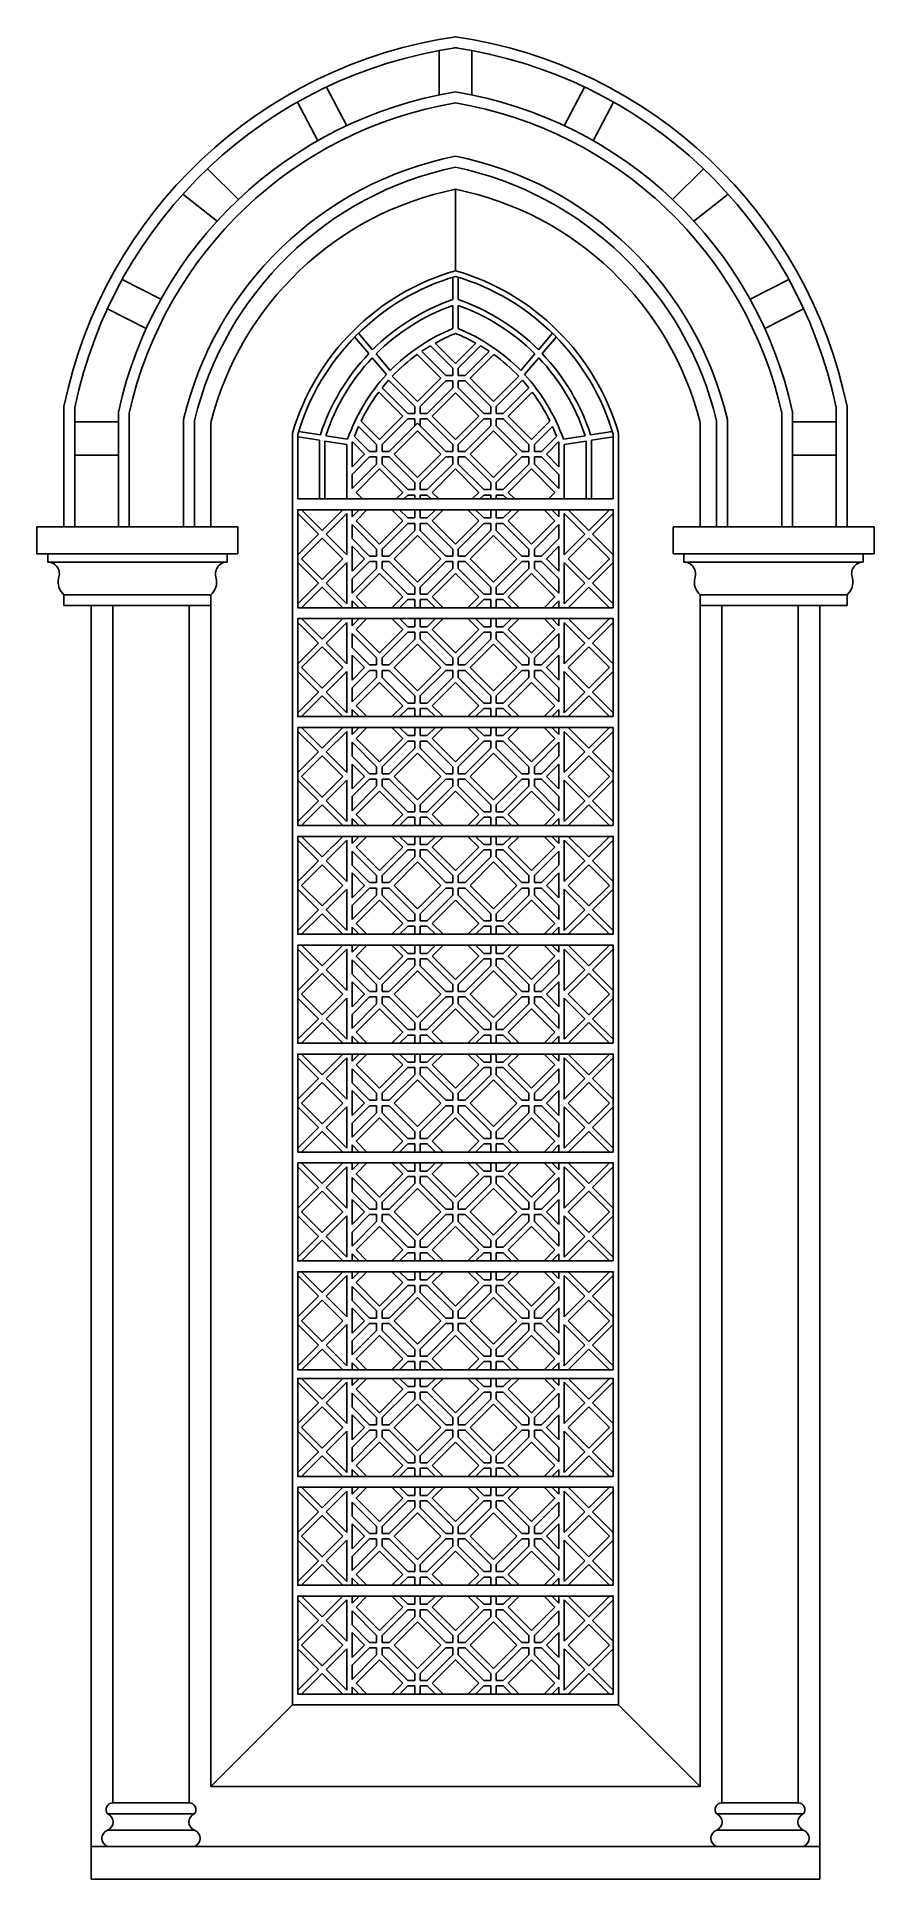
# Model space of a CAD drawing. Header units: metres. Extents: x 1755 to 3295, y 663 to 4048.
import ezdxf

# ---------------------------------------------------------------- set-up
doc = ezdxf.new("R2010")
doc.units = ezdxf.units.M
for name, color, linetype in [('3', 3, 'Continuous'), ('4', 4, 'Continuous'), ('7', 7, 'Continuous')]:
    doc.layers.add(name, color=color, linetype=linetype)

# ---------------------------------------------------------------- blocks, each defined once
blk = doc.blocks.new('窗-012')
at = {"layer": '3'}
for p, q in [((670, 2955.31), (670, 3104.88)), ((665, 2943.37), (665, 2902.26)), ((675, 2943.37), (675, 2902.26)), ((665, 2891.66), (665, 2848.86)), ((675, 2891.66), (675, 2848.86)), ((510.53, 2802.98), (484.49, 2833.59)), ((517.56, 2810.15), (491.57, 2840.7)), ((665, 2775.98), (623.76, 2817.22)), ((670, 2785.12), (632.74, 2822.38)), ((670, 2785.12), (707.26, 2822.38)), ((675, 2775.98), (716.24, 2817.22)), ((822.44, 2810.15), (848.43, 2840.7)), ((829.47, 2802.98), (855.51, 2833.59)), ((543.13, 2764.66), (517.05, 2795.32)), ((550.07, 2771.93), (524.06, 2802.51)), ((642.93, 2758.05), (599.62, 2801.36)), ((652.07, 2763.05), (607.95, 2807.17)), ((665, 2775.98), (665, 2763.05)), ((675, 2775.98), (675, 2763.05)), ((687.93, 2763.05), (732.05, 2807.17)), ((697.07, 2758.05), (740.38, 2801.36)), ((789.93, 2771.93), (815.94, 2802.51)), ((796.87, 2764.66), (822.95, 2795.32)), ((546.96, 2754.02), (595, 2705.98)), ((553.76, 2761.36), (600, 2715.12)), ((642.93, 2758.05), (600, 2715.12)), ((652.07, 2753.05), (605, 2705.98)), ((652.07, 2763.05), (665, 2763.05)), ((652.07, 2753.05), (665, 2753.05)), ((665, 2740.12), (665, 2753.05)), ((675, 2763.05), (687.93, 2763.05)), ((675, 2753.05), (687.93, 2753.05)), ((675, 2740.12), (675, 2753.05)), ((687.93, 2753.05), (735, 2705.98)), ((697.07, 2758.05), (740, 2715.12)), ((786.24, 2761.36), (740, 2715.12)), ((793.04, 2754.02), (745, 2705.98)), ((528.92, 2732.07), (572.93, 2688.05)), ((535, 2740.12), (582.07, 2693.05)), ((665, 2740.12), (617.93, 2693.05)), ((670, 2730.98), (627.07, 2688.05)), ((670, 2730.98), (712.93, 2688.05)), ((675, 2740.12), (722.07, 2693.05)), ((805, 2740.12), (757.93, 2693.05)), ((811.08, 2732.07), (767.07, 2688.05)), ((-30, 2485), (-30, 2704.04)), ((50, 2485), (50, 2695.62)), ((70, 2485), (70, 2693.44)), ((170, 2485), (170, 2682.1)), ((530, 2645.12), (496.26, 2678.87)), ((530, 2645.12), (572.93, 2688.05)), ((535, 2635.98), (582.07, 2683.05)), ((582.07, 2693.05), (595, 2693.05)), ((582.07, 2683.05), (595, 2683.05)), ((582.07, 2683.05), (595, 2683.05)), ((595, 2705.98), (595, 2693.05)), ((595, 2670.12), (595, 2683.05)), ((605, 2705.98), (605, 2693.05)), ((605, 2693.05), (617.93, 2693.05)), ((605, 2683.05), (617.93, 2683.05)), ((605, 2683.05), (617.93, 2683.05)), ((605, 2670.12), (605, 2683.05)), ((665, 2635.98), (617.93, 2683.05)), ((670, 2645.12), (627.07, 2688.05)), ((670, 2645.12), (712.93, 2688.05)), ((675, 2635.98), (722.07, 2683.05)), ((687.93, 2623.05), (740, 2675.12)), ((735, 2693.05), (722.07, 2693.05)), ((735, 2683.05), (722.07, 2683.05)), ((735, 2705.98), (735, 2693.05)), ((735, 2670.12), (735, 2683.05)), ((792.07, 2623.05), (740, 2675.12)), ((745, 2705.98), (745, 2693.05)), ((757.93, 2693.05), (745, 2693.05)), ((745, 2670.12), (745, 2683.05)), ((757.93, 2683.05), (745, 2683.05)), ((805, 2635.98), (757.93, 2683.05)), ((810, 2645.12), (767.07, 2688.05)), ((810, 2645.12), (843.74, 2678.87)), ((1170, 2485), (1170, 2682.1)), ((1270, 2485), (1270, 2693.44)), ((1290, 2485), (1290, 2695.62)), ((1370, 2485), (1370, 2704.04)), ((420, 2643.71), (380, 2649.82)), ((421.47, 2653.61), (381.45, 2659.72)), ((420, 2536.01), (420, 2643.71)), ((470, 2636.08), (430, 2642.19)), ((430, 2536.01), (430, 2642.19)), ((471.64, 2645.94), (431.49, 2652.07)), ((502.93, 2618.05), (480.38, 2640.6)), ((512.07, 2623.05), (484.14, 2650.99)), ((525, 2635.98), (491.73, 2669.25)), ((547.93, 2623.05), (595, 2670.12)), ((557.07, 2618.05), (600, 2660.98)), ((642.93, 2618.05), (600, 2660.98)), ((652.07, 2623.05), (605, 2670.12)), ((697.07, 2618.05), (740, 2660.98)), ((782.93, 2618.05), (740, 2660.98)), ((815, 2635.98), (848.27, 2669.25)), ((827.93, 2623.05), (855.86, 2650.99)), ((837.07, 2618.05), (859.62, 2640.6)), ((868.36, 2645.94), (908.51, 2652.07)), ((870, 2636.08), (910, 2642.19)), ((910, 2536.01), (910, 2642.19)), ((918.53, 2653.61), (958.55, 2659.72)), ((920, 2643.71), (960, 2649.82)), ((920, 2536.01), (920, 2643.71)), ((470, 2536.01), (470, 2636.08)), ((480, 2595.12), (480, 2639.5)), ((502.93, 2618.05), (480, 2595.12)), ((512.07, 2613.05), (480, 2580.98)), ((525, 2623.05), (512.07, 2623.05)), ((525, 2613.05), (512.07, 2613.05)), ((525, 2635.98), (525, 2623.05)), ((525, 2600.12), (525, 2613.05)), ((535, 2635.98), (535, 2623.05)), ((547.93, 2623.05), (535, 2623.05)), ((535, 2600.12), (535, 2613.05)), ((547.93, 2613.05), (535, 2613.05)), ((547.93, 2613.05), (595, 2565.98)), ((557.07, 2618.05), (600, 2575.12)), ((642.93, 2618.05), (600, 2575.12)), ((652.07, 2613.05), (605, 2565.98)), ((652.07, 2623.05), (665, 2623.05)), ((652.07, 2613.05), (665, 2613.05)), ((665, 2635.98), (665, 2623.05)), ((665, 2600.12), (665, 2613.05)), ((675, 2635.98), (675, 2623.05)), ((675, 2623.05), (687.93, 2623.05)), ((675, 2600.12), (675, 2613.05)), ((675, 2613.05), (687.93, 2613.05)), ((687.93, 2613.05), (735, 2565.98)), ((697.07, 2618.05), (740, 2575.12)), ((782.93, 2618.05), (740, 2575.12)), ((792.07, 2613.05), (745, 2565.98)), ((805, 2623.05), (792.07, 2623.05)), ((805, 2613.05), (792.07, 2613.05)), ((805, 2635.98), (805, 2623.05)), ((805, 2600.12), (805, 2613.05)), ((815, 2635.98), (815, 2623.05)), ((815, 2623.05), (827.93, 2623.05)), ((815, 2613.05), (827.93, 2613.05)), ((815, 2600.12), (815, 2613.05)), ((827.93, 2613.05), (860, 2580.98)), ((837.07, 2618.05), (860, 2595.12)), ((860, 2595.12), (860, 2639.5)), ((870, 2536.01), (870, 2636.08)), ((525, 2600.12), (480, 2555.12)), ((480, 2555.12), (480, 2580.98)), ((530, 2590.98), (487.07, 2548.05)), ((530, 2590.98), (572.93, 2548.05)), ((535, 2600.12), (582.07, 2553.05)), ((665, 2600.12), (617.93, 2553.05)), ((670, 2590.98), (627.07, 2548.05)), ((670, 2590.98), (712.93, 2548.05)), ((675, 2600.12), (722.07, 2553.05)), ((805, 2600.12), (757.93, 2553.05)), ((810, 2590.98), (767.07, 2548.05)), ((810, 2590.98), (852.93, 2548.05)), ((815, 2600.12), (860, 2555.12)), ((860, 2555.12), (860, 2580.98)), ((499.11, 2536.01), (487.07, 2548.05)), ((560.89, 2536.01), (572.93, 2548.05)), ((575.03, 2536.01), (582.07, 2543.05)), ((582.07, 2553.05), (595, 2553.05)), ((582.07, 2553.05), (595, 2553.05)), ((582.07, 2543.05), (595, 2543.05)), ((595, 2565.98), (595, 2553.05)), ((595, 2536.01), (595, 2543.05)), ((605, 2565.98), (605, 2553.05)), ((605, 2553.05), (617.93, 2553.05)), ((605, 2553.05), (617.93, 2553.05)), ((605, 2543.05), (617.93, 2543.05)), ((605, 2536.01), (605, 2543.05)), ((624.97, 2536.01), (617.93, 2543.05)), ((639.11, 2536.01), (627.07, 2548.05)), ((700.89, 2536.01), (712.93, 2548.05)), ((715.03, 2536.01), (722.07, 2543.05)), ((735, 2553.05), (722.07, 2553.05)), ((735, 2543.05), (722.07, 2543.05)), ((735, 2565.98), (735, 2553.05)), ((735, 2536.01), (735, 2543.05)), ((745, 2565.98), (745, 2553.05)), ((757.93, 2553.05), (745, 2553.05)), ((745, 2536.01), (745, 2543.05)), ((757.93, 2543.05), (745, 2543.05)), ((764.97, 2536.01), (757.93, 2543.05)), ((779.11, 2536.01), (767.07, 2548.05)), ((840.89, 2536.01), (852.93, 2548.05)), ((380, 2508.94), (417.93, 2471.01)), ((387.07, 2516.01), (425, 2478.08)), ((462.93, 2516.01), (425, 2478.08)), ((470, 2508.94), (432.07, 2471.01)), ((470, 2433.08), (470, 2508.94)), ((492.93, 2516.01), (480, 2503.08)), ((480, 2503.08), (480, 2516.01)), ((507.07, 2516.01), (487.07, 2496.01)), ((572.93, 2496.01), (552.93, 2516.01)), ((582.07, 2501.01), (567.07, 2516.01)), ((595, 2501.01), (595, 2516.01)), ((605, 2501.01), (605, 2516.01)), ((617.93, 2501.01), (632.93, 2516.01)), ((627.07, 2496.01), (647.07, 2516.01)), ((692.93, 2516.01), (712.93, 2496.01)), ((707.07, 2516.01), (722.07, 2501.01)), ((735, 2501.01), (735, 2516.01)), ((745, 2501.01), (745, 2516.01)), ((772.93, 2516.01), (757.93, 2501.01)), ((787.07, 2516.01), (767.07, 2496.01)), ((852.93, 2496.01), (832.93, 2516.01)), ((860, 2503.08), (847.07, 2516.01)), ((860, 2503.08), (860, 2516.01)), ((870, 2508.94), (907.93, 2471.01)), ((870, 2433.08), (870, 2508.94)), ((877.07, 2516.01), (915, 2478.08)), ((952.93, 2516.01), (915, 2478.08)), ((960, 2508.94), (922.07, 2471.01)), ((480, 2463.08), (480, 2488.94)), ((480, 2488.94), (525, 2443.94)), ((487.07, 2496.01), (530, 2453.08)), ((530, 2453.08), (572.93, 2496.01)), ((535, 2443.94), (582.07, 2491.01)), ((547.93, 2431.01), (595, 2478.08)), ((595, 2501.01), (582.07, 2501.01)), ((595, 2491.01), (582.07, 2491.01)), ((595, 2478.08), (595, 2491.01)), ((617.93, 2501.01), (605, 2501.01)), ((617.93, 2491.01), (605, 2491.01)), ((605, 2478.08), (605, 2491.01)), ((652.07, 2431.01), (605, 2478.08)), ((665, 2443.94), (617.93, 2491.01)), ((670, 2453.08), (627.07, 2496.01)), ((712.93, 2496.01), (670, 2453.08)), ((722.07, 2491.01), (675, 2443.94)), ((735, 2478.08), (687.93, 2431.01)), ((722.07, 2501.01), (735, 2501.01)), ((722.07, 2491.01), (735, 2491.01)), ((735, 2478.08), (735, 2491.01)), ((745, 2501.01), (757.93, 2501.01)), ((745, 2491.01), (757.93, 2491.01)), ((745, 2478.08), (745, 2491.01)), ((745, 2478.08), (792.07, 2431.01)), ((757.93, 2491.01), (805, 2443.94)), ((767.07, 2496.01), (810, 2453.08)), ((810, 2453.08), (852.93, 2496.01)), ((815, 2443.94), (860, 2488.94)), ((860, 2463.08), (860, 2488.94)), ((417.93, 2471.01), (380, 2433.08)), ((425, 2463.94), (387.07, 2426.01)), ((425, 2463.94), (462.93, 2426.01)), ((432.07, 2471.01), (470, 2433.08)), ((480, 2463.08), (512.07, 2431.01)), ((480, 2448.94), (502.93, 2426.01)), ((480, 2448.94), (480, 2403.08)), ((525, 2443.94), (525, 2431.01)), ((535, 2443.94), (535, 2431.01)), ((557.07, 2426.01), (600, 2468.94)), ((642.93, 2426.01), (600, 2468.94)), ((665, 2443.94), (665, 2431.01)), ((675, 2443.94), (675, 2431.01)), ((740, 2468.94), (697.07, 2426.01)), ((740, 2468.94), (782.93, 2426.01)), ((805, 2443.94), (805, 2431.01)), ((815, 2443.94), (815, 2431.01)), ((860, 2463.08), (827.93, 2431.01)), ((860, 2448.94), (837.07, 2426.01)), ((860, 2448.94), (860, 2403.08)), ((907.93, 2471.01), (870, 2433.08)), ((915, 2463.94), (877.07, 2426.01)), ((915, 2463.94), (952.93, 2426.01)), ((922.07, 2471.01), (960, 2433.08)), ((250, 2420), (-80, 2420)), ((417.93, 2381.01), (380, 2418.94)), ((425, 2388.08), (387.07, 2426.01)), ((425, 2388.08), (462.93, 2426.01)), ((432.07, 2381.01), (470, 2418.94)), ((470, 2343.08), (470, 2418.94)), ((480, 2403.08), (502.93, 2426.01)), ((480, 2388.94), (512.07, 2421.01)), ((480, 2363.08), (525, 2408.08)), ((525, 2431.01), (512.07, 2431.01)), ((525, 2421.01), (512.07, 2421.01)), ((525, 2421.01), (525, 2408.08)), ((547.93, 2431.01), (535, 2431.01)), ((535, 2421.01), (535, 2408.08)), ((547.93, 2421.01), (535, 2421.01)), ((535, 2408.08), (582.07, 2361.01)), ((547.93, 2421.01), (595, 2373.94)), ((557.07, 2426.01), (600, 2383.08)), ((642.93, 2426.01), (600, 2383.08)), ((652.07, 2421.01), (605, 2373.94)), ((665, 2408.08), (617.93, 2361.01)), ((652.07, 2431.01), (665, 2431.01)), ((652.07, 2421.01), (665, 2421.01)), ((652.07, 2421.01), (665, 2421.01)), ((665, 2421.01), (665, 2408.08)), ((675, 2431.01), (687.93, 2431.01)), ((675, 2421.01), (687.93, 2421.01)), ((675, 2421.01), (687.93, 2421.01)), ((675, 2421.01), (675, 2408.08)), ((722.07, 2361.01), (675, 2408.08)), ((735, 2373.94), (687.93, 2421.01)), ((740, 2383.08), (697.07, 2426.01)), ((740, 2383.08), (782.93, 2426.01)), ((745, 2373.94), (792.07, 2421.01)), ((757.93, 2361.01), (805, 2408.08)), ((805, 2431.01), (792.07, 2431.01)), ((805, 2421.01), (792.07, 2421.01)), ((805, 2421.01), (805, 2408.08)), ((827.93, 2431.01), (815, 2431.01)), ((815, 2421.01), (815, 2408.08)), ((827.93, 2421.01), (815, 2421.01)), ((815, 2408.08), (860, 2363.08)), ((860, 2388.94), (827.93, 2421.01)), ((860, 2403.08), (837.07, 2426.01)), ((907.93, 2381.01), (870, 2418.94)), ((870, 2343.08), (870, 2418.94)), ((915, 2388.08), (877.07, 2426.01)), ((915, 2388.08), (952.93, 2426.01)), ((922.07, 2381.01), (960, 2418.94)), ((1090, 2435), (1420, 2435)), ((1090, 2420), (1420, 2420)), ((380, 2343.08), (417.93, 2381.01)), ((387.07, 2336.01), (425, 2373.94)), ((462.93, 2336.01), (425, 2373.94)), ((470, 2343.08), (432.07, 2381.01)), ((480, 2388.94), (480, 2363.08)), ((487.07, 2356.01), (530, 2398.94)), ((530, 2398.94), (572.93, 2356.01)), ((595, 2373.94), (595, 2361.01)), ((605, 2373.94), (605, 2361.01)), ((670, 2398.94), (627.07, 2356.01)), ((712.93, 2356.01), (670, 2398.94)), ((735, 2373.94), (735, 2361.01)), ((745, 2373.94), (745, 2361.01)), ((767.07, 2356.01), (810, 2398.94)), ((810, 2398.94), (852.93, 2356.01)), ((860, 2388.94), (860, 2363.08)), ((870, 2343.08), (907.93, 2381.01)), ((877.07, 2336.01), (915, 2373.94)), ((952.93, 2336.01), (915, 2373.94)), ((960, 2343.08), (922.07, 2381.01)), ((220, 2360), (-50, 2360)), ((492.93, 2336.01), (480, 2348.94)), ((480, 2348.94), (480, 2336.01)), ((507.07, 2336.01), (487.07, 2356.01)), ((572.93, 2356.01), (552.93, 2336.01)), ((582.07, 2351.01), (567.07, 2336.01)), ((595, 2361.01), (582.07, 2361.01)), ((595, 2351.01), (582.07, 2351.01)), ((595, 2351.01), (595, 2336.01)), ((617.93, 2361.01), (605, 2361.01)), ((617.93, 2351.01), (605, 2351.01)), ((605, 2351.01), (605, 2336.01)), ((617.93, 2351.01), (632.93, 2336.01)), ((627.07, 2356.01), (647.07, 2336.01)), ((692.93, 2336.01), (712.93, 2356.01)), ((707.07, 2336.01), (722.07, 2351.01)), ((722.07, 2361.01), (735, 2361.01)), ((722.07, 2351.01), (735, 2351.01)), ((735, 2351.01), (735, 2336.01)), ((745, 2361.01), (757.93, 2361.01)), ((745, 2351.01), (745, 2336.01)), ((745, 2351.01), (757.93, 2351.01)), ((772.93, 2336.01), (757.93, 2351.01)), ((787.07, 2336.01), (767.07, 2356.01)), ((852.93, 2356.01), (832.93, 2336.01)), ((860, 2348.94), (847.07, 2336.01)), ((860, 2348.94), (860, 2336.01)), ((1120, 2360), (1390, 2360)), ((380, 2308.94), (417.93, 2271.01)), ((387.07, 2316.01), (425, 2278.08)), ((387.07, 2316.01), (462.93, 2316.01)), ((462.93, 2316.01), (425, 2278.08)), ((470, 2308.94), (432.07, 2271.01)), ((470, 2233.08), (470, 2308.94)), ((492.93, 2316.01), (480, 2303.08)), ((480, 2316.01), (492.93, 2316.01)), ((480, 2303.08), (480, 2316.01)), ((507.07, 2316.01), (487.07, 2296.01)), ((507.07, 2316.01), (552.93, 2316.01)), ((572.93, 2296.01), (552.93, 2316.01)), ((567.07, 2316.01), (595, 2316.01)), ((582.07, 2301.01), (567.07, 2316.01)), ((595, 2301.01), (595, 2316.01)), ((605, 2316.01), (632.93, 2316.01)), ((605, 2301.01), (605, 2316.01)), ((617.93, 2301.01), (632.93, 2316.01)), ((627.07, 2296.01), (647.07, 2316.01)), ((647.07, 2316.01), (692.93, 2316.01)), ((692.93, 2316.01), (712.93, 2296.01)), ((707.07, 2316.01), (735, 2316.01)), ((707.07, 2316.01), (722.07, 2301.01)), ((735, 2301.01), (735, 2316.01)), ((745, 2316.01), (772.93, 2316.01)), ((745, 2301.01), (745, 2316.01)), ((772.93, 2316.01), (757.93, 2301.01)), ((787.07, 2316.01), (767.07, 2296.01)), ((787.07, 2316.01), (832.93, 2316.01)), ((852.93, 2296.01), (832.93, 2316.01)), ((847.07, 2316.01), (860, 2316.01)), ((860, 2303.08), (847.07, 2316.01)), ((860, 2303.08), (860, 2316.01)), ((870, 2308.94), (907.93, 2271.01)), ((870, 2233.08), (870, 2308.94)), ((877.07, 2316.01), (915, 2278.08)), ((952.93, 2316.01), (877.07, 2316.01)), ((952.93, 2316.01), (915, 2278.08)), ((960, 2308.94), (922.07, 2271.01)), ((417.93, 2271.01), (380, 2233.08)), ((432.07, 2271.01), (470, 2233.08)), ((480, 2288.94), (525, 2243.94)), ((480, 2263.08), (480, 2288.94)), ((487.07, 2296.01), (530, 2253.08)), ((530, 2253.08), (572.93, 2296.01)), ((535, 2243.94), (582.07, 2291.01)), ((547.93, 2231.01), (595, 2278.08)), ((557.07, 2226.01), (600, 2268.94)), ((595, 2301.01), (582.07, 2301.01)), ((595, 2291.01), (582.07, 2291.01)), ((595, 2278.08), (595, 2291.01)), ((642.93, 2226.01), (600, 2268.94)), ((617.93, 2301.01), (605, 2301.01)), ((605, 2278.08), (605, 2291.01)), ((617.93, 2291.01), (605, 2291.01)), ((652.07, 2231.01), (605, 2278.08)), ((665, 2243.94), (617.93, 2291.01)), ((670, 2253.08), (627.07, 2296.01)), ((712.93, 2296.01), (670, 2253.08)), ((722.07, 2291.01), (675, 2243.94)), ((735, 2278.08), (687.93, 2231.01)), ((740, 2268.94), (697.07, 2226.01)), ((722.07, 2301.01), (735, 2301.01)), ((722.07, 2291.01), (735, 2291.01)), ((735, 2278.08), (735, 2291.01)), ((740, 2268.94), (782.93, 2226.01)), ((745, 2301.01), (757.93, 2301.01)), ((745, 2291.01), (757.93, 2291.01)), ((745, 2278.08), (745, 2291.01)), ((745, 2278.08), (792.07, 2231.01)), ((757.93, 2291.01), (805, 2243.94)), ((767.07, 2296.01), (810, 2253.08)), ((810, 2253.08), (852.93, 2296.01)), ((815, 2243.94), (860, 2288.94)), ((860, 2263.08), (860, 2288.94)), ((907.93, 2271.01), (870, 2233.08)), ((922.07, 2271.01), (960, 2233.08)), ((425, 2263.94), (387.07, 2226.01)), ((425, 2263.94), (462.93, 2226.01)), ((480, 2263.08), (512.07, 2231.01)), ((480, 2248.94), (502.93, 2226.01)), ((480, 2248.94), (480, 2203.08)), ((525, 2243.94), (525, 2231.01)), ((535, 2243.94), (535, 2231.01)), ((665, 2243.94), (665, 2231.01)), ((675, 2243.94), (675, 2231.01)), ((805, 2243.94), (805, 2231.01)), ((815, 2243.94), (815, 2231.01)), ((860, 2263.08), (827.93, 2231.01)), ((860, 2248.94), (837.07, 2226.01)), ((860, 2248.94), (860, 2203.08)), ((915, 2263.94), (877.07, 2226.01)), ((915, 2263.94), (952.93, 2226.01)), ((417.93, 2181.01), (380, 2218.94)), ((425, 2188.08), (387.07, 2226.01)), ((425, 2188.08), (462.93, 2226.01)), ((432.07, 2181.01), (470, 2218.94)), ((470, 2143.08), (470, 2218.94)), ((480, 2203.08), (502.93, 2226.01)), ((480, 2188.94), (512.07, 2221.01)), ((480, 2163.08), (525, 2208.08)), ((525, 2231.01), (512.07, 2231.01)), ((525, 2231.01), (512.07, 2231.01)), ((525, 2221.01), (512.07, 2221.01)), ((525, 2221.01), (512.07, 2221.01)), ((525, 2221.01), (525, 2208.08)), ((547.93, 2231.01), (535, 2231.01)), ((547.93, 2231.01), (535, 2231.01)), ((547.93, 2221.01), (535, 2221.01)), ((535, 2221.01), (535, 2208.08)), ((547.93, 2221.01), (535, 2221.01)), ((535, 2208.08), (582.07, 2161.01)), ((547.93, 2221.01), (595, 2173.94)), ((557.07, 2226.01), (600, 2183.08)), ((642.93, 2226.01), (600, 2183.08)), ((652.07, 2221.01), (605, 2173.94)), ((665, 2208.08), (617.93, 2161.01)), ((652.07, 2231.01), (665, 2231.01)), ((652.07, 2231.01), (665, 2231.01)), ((652.07, 2221.01), (665, 2221.01)), ((652.07, 2221.01), (665, 2221.01)), ((652.07, 2221.01), (665, 2221.01)), ((652.07, 2221.01), (665, 2221.01)), ((665, 2221.01), (665, 2208.08)), ((675, 2231.01), (687.93, 2231.01)), ((675, 2231.01), (687.93, 2231.01)), ((675, 2221.01), (687.93, 2221.01)), ((675, 2221.01), (687.93, 2221.01)), ((675, 2221.01), (675, 2208.08)), ((675, 2221.01), (687.93, 2221.01)), ((675, 2221.01), (687.93, 2221.01)), ((722.07, 2161.01), (675, 2208.08)), ((735, 2173.94), (687.93, 2221.01)), ((740, 2183.08), (697.07, 2226.01)), ((740, 2183.08), (782.93, 2226.01)), ((745, 2173.94), (792.07, 2221.01)), ((757.93, 2161.01), (805, 2208.08)), ((805, 2231.01), (792.07, 2231.01)), ((805, 2231.01), (792.07, 2231.01)), ((805, 2221.01), (792.07, 2221.01)), ((805, 2221.01), (792.07, 2221.01)), ((805, 2221.01), (805, 2208.08)), ((827.93, 2231.01), (815, 2231.01)), ((827.93, 2231.01), (815, 2231.01)), ((815, 2221.01), (815, 2208.08)), ((827.93, 2221.01), (815, 2221.01)), ((827.93, 2221.01), (815, 2221.01)), ((815, 2208.08), (860, 2163.08)), ((860, 2188.94), (827.93, 2221.01)), ((860, 2203.08), (837.07, 2226.01)), ((907.93, 2181.01), (870, 2218.94)), ((870, 2143.08), (870, 2218.94)), ((915, 2188.08), (877.07, 2226.01)), ((915, 2188.08), (952.93, 2226.01)), ((922.07, 2181.01), (960, 2218.94)), ((380, 2143.08), (417.93, 2181.01)), ((387.07, 2136.01), (425, 2173.94)), ((462.93, 2136.01), (425, 2173.94)), ((470, 2143.08), (432.07, 2181.01)), ((480, 2188.94), (480, 2163.08)), ((487.07, 2156.01), (530, 2198.94)), ((530, 2198.94), (572.93, 2156.01)), ((595, 2173.94), (595, 2161.01)), ((605, 2173.94), (605, 2161.01)), ((670, 2198.94), (627.07, 2156.01)), ((712.93, 2156.01), (670, 2198.94)), ((735, 2173.94), (735, 2161.01)), ((745, 2173.94), (745, 2161.01)), ((767.07, 2156.01), (810, 2198.94)), ((810, 2198.94), (852.93, 2156.01)), ((860, 2188.94), (860, 2163.08)), ((870, 2143.08), (907.93, 2181.01)), ((877.07, 2136.01), (915, 2173.94)), ((952.93, 2136.01), (915, 2173.94)), ((960, 2143.08), (922.07, 2181.01)), ((492.93, 2136.01), (480, 2148.94)), ((480, 2148.94), (480, 2136.01)), ((507.07, 2136.01), (487.07, 2156.01)), ((572.93, 2156.01), (552.93, 2136.01)), ((582.07, 2151.01), (567.07, 2136.01)), ((595, 2161.01), (582.07, 2161.01)), ((595, 2151.01), (582.07, 2151.01)), ((595, 2151.01), (595, 2136.01)), ((617.93, 2161.01), (605, 2161.01)), ((617.93, 2151.01), (605, 2151.01)), ((605, 2151.01), (605, 2136.01)), ((617.93, 2151.01), (632.93, 2136.01)), ((627.07, 2156.01), (647.07, 2136.01)), ((692.93, 2136.01), (712.93, 2156.01)), ((707.07, 2136.01), (722.07, 2151.01)), ((722.07, 2161.01), (735, 2161.01)), ((722.07, 2151.01), (735, 2151.01)), ((735, 2151.01), (735, 2136.01)), ((745, 2161.01), (757.93, 2161.01)), ((745, 2151.01), (745, 2136.01)), ((745, 2151.01), (757.93, 2151.01)), ((772.93, 2136.01), (757.93, 2151.01)), ((787.07, 2136.01), (767.07, 2156.01)), ((852.93, 2156.01), (832.93, 2136.01)), ((860, 2148.94), (847.07, 2136.01)), ((860, 2148.94), (860, 2136.01)), ((380, 2108.94), (417.93, 2071.01)), ((387.07, 2116.01), (425, 2078.08)), ((462.93, 2116.01), (425, 2078.08)), ((470, 2108.94), (432.07, 2071.01)), ((470, 2033.08), (470, 2108.94)), ((492.93, 2116.01), (480, 2103.08)), ((480, 2103.08), (480, 2116.01)), ((507.07, 2116.01), (487.07, 2096.01)), ((572.93, 2096.01), (552.93, 2116.01)), ((582.07, 2101.01), (567.07, 2116.01)), ((595, 2101.01), (582.07, 2101.01)), ((595, 2101.01), (595, 2116.01)), ((605, 2101.01), (605, 2116.01)), ((617.93, 2101.01), (605, 2101.01)), ((617.93, 2101.01), (632.93, 2116.01)), ((627.07, 2096.01), (647.07, 2116.01)), ((692.93, 2116.01), (712.93, 2096.01)), ((707.07, 2116.01), (722.07, 2101.01)), ((722.07, 2101.01), (735, 2101.01)), ((735, 2101.01), (735, 2116.01)), ((745, 2101.01), (745, 2116.01)), ((745, 2101.01), (757.93, 2101.01)), ((772.93, 2116.01), (757.93, 2101.01)), ((787.07, 2116.01), (767.07, 2096.01)), ((852.93, 2096.01), (832.93, 2116.01)), ((860, 2103.08), (847.07, 2116.01)), ((860, 2103.08), (860, 2116.01)), ((870, 2108.94), (907.93, 2071.01)), ((870, 2033.08), (870, 2108.94)), ((877.07, 2116.01), (915, 2078.08)), ((952.93, 2116.01), (915, 2078.08)), ((960, 2108.94), (922.07, 2071.01)), ((417.93, 2071.01), (380, 2033.08)), ((432.07, 2071.01), (470, 2033.08)), ((480, 2088.94), (525, 2043.94)), ((480, 2063.08), (480, 2088.94)), ((487.07, 2096.01), (530, 2053.08)), ((530, 2053.08), (572.93, 2096.01)), ((535, 2043.94), (582.07, 2091.01)), ((547.93, 2031.01), (595, 2078.08)), ((557.07, 2026.01), (600, 2068.94)), ((595, 2091.01), (582.07, 2091.01)), ((595, 2078.08), (595, 2091.01)), ((642.93, 2026.01), (600, 2068.94)), ((617.93, 2091.01), (605, 2091.01)), ((605, 2078.08), (605, 2091.01)), ((652.07, 2031.01), (605, 2078.08)), ((665, 2043.94), (617.93, 2091.01)), ((670, 2053.08), (627.07, 2096.01)), ((712.93, 2096.01), (670, 2053.08)), ((722.07, 2091.01), (675, 2043.94)), ((735, 2078.08), (687.93, 2031.01)), ((740, 2068.94), (697.07, 2026.01)), ((722.07, 2091.01), (735, 2091.01)), ((735, 2078.08), (735, 2091.01)), ((740, 2068.94), (782.93, 2026.01)), ((745, 2091.01), (757.93, 2091.01)), ((745, 2078.08), (745, 2091.01)), ((745, 2078.08), (792.07, 2031.01)), ((757.93, 2091.01), (805, 2043.94)), ((767.07, 2096.01), (810, 2053.08)), ((810, 2053.08), (852.93, 2096.01)), ((815, 2043.94), (860, 2088.94)), ((860, 2063.08), (860, 2088.94)), ((907.93, 2071.01), (870, 2033.08)), ((922.07, 2071.01), (960, 2033.08)), ((425, 2063.94), (387.07, 2026.01)), ((425, 2063.94), (462.93, 2026.01)), ((480, 2063.08), (512.07, 2031.01)), ((480, 2048.94), (502.93, 2026.01)), ((480, 2048.94), (480, 2003.08)), ((525, 2031.01), (512.07, 2031.01)), ((525, 2043.94), (525, 2031.01)), ((535, 2043.94), (535, 2031.01)), ((547.93, 2031.01), (535, 2031.01)), ((652.07, 2031.01), (665, 2031.01)), ((665, 2043.94), (665, 2031.01)), ((675, 2043.94), (675, 2031.01)), ((675, 2031.01), (687.93, 2031.01)), ((805, 2031.01), (792.07, 2031.01)), ((805, 2043.94), (805, 2031.01)), ((815, 2043.94), (815, 2031.01)), ((827.93, 2031.01), (815, 2031.01)), ((860, 2063.08), (827.93, 2031.01)), ((860, 2048.94), (837.07, 2026.01)), ((860, 2048.94), (860, 2003.08)), ((915, 2063.94), (877.07, 2026.01)), ((915, 2063.94), (952.93, 2026.01)), ((417.93, 1981.01), (380, 2018.94)), ((425, 1988.08), (387.07, 2026.01)), ((425, 1988.08), (462.93, 2026.01)), ((432.07, 1981.01), (470, 2018.94)), ((470, 1943.08), (470, 2018.94)), ((480, 2003.08), (502.93, 2026.01)), ((480, 1988.94), (512.07, 2021.01)), ((480, 1963.08), (525, 2008.08)), ((487.07, 1956.01), (530, 1998.94)), ((525, 2021.01), (512.07, 2021.01)), ((525, 2021.01), (525, 2008.08)), ((530, 1998.94), (572.93, 1956.01)), ((535, 2021.01), (535, 2008.08)), ((547.93, 2021.01), (535, 2021.01)), ((535, 2008.08), (582.07, 1961.01)), ((547.93, 2021.01), (595, 1973.94)), ((557.07, 2026.01), (600, 1983.08)), ((642.93, 2026.01), (600, 1983.08)), ((652.07, 2021.01), (605, 1973.94)), ((665, 2008.08), (617.93, 1961.01)), ((670, 1998.94), (627.07, 1956.01)), ((652.07, 2021.01), (665, 2021.01)), ((652.07, 2021.01), (665, 2021.01)), ((665, 2021.01), (665, 2008.08)), ((712.93, 1956.01), (670, 1998.94)), ((675, 2021.01), (687.93, 2021.01)), ((675, 2021.01), (687.93, 2021.01)), ((675, 2021.01), (675, 2008.08)), ((722.07, 1961.01), (675, 2008.08)), ((735, 1973.94), (687.93, 2021.01)), ((740, 1983.08), (697.07, 2026.01)), ((740, 1983.08), (782.93, 2026.01)), ((745, 1973.94), (792.07, 2021.01)), ((757.93, 1961.01), (805, 2008.08)), ((767.07, 1956.01), (810, 1998.94)), ((805, 2021.01), (792.07, 2021.01)), ((805, 2021.01), (805, 2008.08)), ((810, 1998.94), (852.93, 1956.01)), ((815, 2021.01), (815, 2008.08)), ((827.93, 2021.01), (815, 2021.01)), ((815, 2008.08), (860, 1963.08)), ((860, 1988.94), (827.93, 2021.01)), ((860, 2003.08), (837.07, 2026.01)), ((907.93, 1981.01), (870, 2018.94)), ((870, 1943.08), (870, 2018.94)), ((915, 1988.08), (877.07, 2026.01)), ((915, 1988.08), (952.93, 2026.01)), ((922.07, 1981.01), (960, 2018.94)), ((380, 1943.08), (417.93, 1981.01)), ((387.07, 1936.01), (425, 1973.94)), ((462.93, 1936.01), (425, 1973.94)), ((470, 1943.08), (432.07, 1981.01)), ((480, 1988.94), (480, 1963.08)), ((595, 1973.94), (595, 1961.01)), ((605, 1973.94), (605, 1961.01)), ((735, 1973.94), (735, 1961.01)), ((745, 1973.94), (745, 1961.01)), ((860, 1988.94), (860, 1963.08)), ((870, 1943.08), (907.93, 1981.01)), ((877.07, 1936.01), (915, 1973.94)), ((952.93, 1936.01), (915, 1973.94)), ((960, 1943.08), (922.07, 1981.01)), ((492.93, 1936.01), (480, 1948.94)), ((480, 1948.94), (480, 1936.01)), ((507.07, 1936.01), (487.07, 1956.01)), ((572.93, 1956.01), (552.93, 1936.01)), ((582.07, 1951.01), (567.07, 1936.01)), ((595, 1961.01), (582.07, 1961.01)), ((595, 1951.01), (582.07, 1951.01)), ((595, 1951.01), (595, 1936.01)), ((617.93, 1961.01), (605, 1961.01)), ((605, 1951.01), (605, 1936.01)), ((617.93, 1951.01), (605, 1951.01)), ((617.93, 1951.01), (632.93, 1936.01)), ((627.07, 1956.01), (647.07, 1936.01)), ((692.93, 1936.01), (712.93, 1956.01)), ((707.07, 1936.01), (722.07, 1951.01)), ((722.07, 1961.01), (735, 1961.01)), ((722.07, 1951.01), (735, 1951.01)), ((735, 1951.01), (735, 1936.01)), ((745, 1961.01), (757.93, 1961.01)), ((745, 1951.01), (745, 1936.01)), ((745, 1951.01), (757.93, 1951.01)), ((772.93, 1936.01), (757.93, 1951.01)), ((787.07, 1936.01), (767.07, 1956.01)), ((852.93, 1956.01), (832.93, 1936.01)), ((860, 1948.94), (847.07, 1936.01)), ((860, 1948.94), (860, 1936.01)), ((380, 1908.94), (417.93, 1871.01)), ((387.07, 1916.01), (425, 1878.08)), ((462.93, 1916.01), (425, 1878.08)), ((470, 1908.94), (432.07, 1871.01)), ((470, 1833.08), (470, 1908.94)), ((492.93, 1916.01), (480, 1903.08)), ((480, 1903.08), (480, 1916.01)), ((507.07, 1916.01), (487.07, 1896.01)), ((487.07, 1896.01), (530, 1853.08)), ((530, 1853.08), (572.93, 1896.01)), ((572.93, 1896.01), (552.93, 1916.01)), ((582.07, 1901.01), (567.07, 1916.01)), ((595, 1901.01), (582.07, 1901.01)), ((595, 1901.01), (595, 1916.01)), ((605, 1901.01), (605, 1916.01)), ((617.93, 1901.01), (605, 1901.01)), ((617.93, 1901.01), (632.93, 1916.01)), ((627.07, 1896.01), (647.07, 1916.01)), ((670, 1853.08), (627.07, 1896.01)), ((712.93, 1896.01), (670, 1853.08)), ((692.93, 1916.01), (712.93, 1896.01)), ((707.07, 1916.01), (722.07, 1901.01)), ((722.07, 1901.01), (735, 1901.01)), ((735, 1901.01), (735, 1916.01)), ((745, 1901.01), (745, 1916.01)), ((745, 1901.01), (757.93, 1901.01)), ((772.93, 1916.01), (757.93, 1901.01)), ((787.07, 1916.01), (767.07, 1896.01)), ((767.07, 1896.01), (810, 1853.08)), ((810, 1853.08), (852.93, 1896.01)), ((852.93, 1896.01), (832.93, 1916.01)), ((860, 1903.08), (847.07, 1916.01)), ((860, 1903.08), (860, 1916.01)), ((870, 1908.94), (907.93, 1871.01)), ((870, 1833.08), (870, 1908.94)), ((877.07, 1916.01), (915, 1878.08)), ((952.93, 1916.01), (915, 1878.08)), ((960, 1908.94), (922.07, 1871.01)), ((417.93, 1871.01), (380, 1833.08)), ((425, 1863.94), (387.07, 1826.01)), ((425, 1863.94), (462.93, 1826.01)), ((432.07, 1871.01), (470, 1833.08)), ((480, 1888.94), (525, 1843.94)), ((480, 1863.08), (480, 1888.94)), ((480, 1863.08), (512.07, 1831.01)), ((535, 1843.94), (582.07, 1891.01)), ((547.93, 1831.01), (595, 1878.08)), ((557.07, 1826.01), (600, 1868.94)), ((595, 1891.01), (582.07, 1891.01)), ((595, 1878.08), (595, 1891.01)), ((642.93, 1826.01), (600, 1868.94)), ((617.93, 1891.01), (605, 1891.01)), ((605, 1878.08), (605, 1891.01)), ((652.07, 1831.01), (605, 1878.08)), ((665, 1843.94), (617.93, 1891.01)), ((722.07, 1891.01), (675, 1843.94)), ((735, 1878.08), (687.93, 1831.01)), ((740, 1868.94), (697.07, 1826.01)), ((722.07, 1891.01), (735, 1891.01)), ((735, 1878.08), (735, 1891.01)), ((740, 1868.94), (782.93, 1826.01)), ((745, 1891.01), (757.93, 1891.01)), ((745, 1878.08), (745, 1891.01)), ((745, 1878.08), (792.07, 1831.01)), ((757.93, 1891.01), (805, 1843.94)), ((815, 1843.94), (860, 1888.94)), ((860, 1863.08), (827.93, 1831.01)), ((860, 1863.08), (860, 1888.94)), ((907.93, 1871.01), (870, 1833.08)), ((915, 1863.94), (877.07, 1826.01)), ((915, 1863.94), (952.93, 1826.01)), ((922.07, 1871.01), (960, 1833.08)), ((480, 1848.94), (502.93, 1826.01)), ((480, 1848.94), (480, 1803.08)), ((525, 1831.01), (512.07, 1831.01)), ((525, 1843.94), (525, 1831.01)), ((535, 1843.94), (535, 1831.01)), ((547.93, 1831.01), (535, 1831.01)), ((652.07, 1831.01), (665, 1831.01)), ((665, 1843.94), (665, 1831.01)), ((675, 1843.94), (675, 1831.01)), ((675, 1831.01), (687.93, 1831.01)), ((805, 1831.01), (792.07, 1831.01)), ((805, 1843.94), (805, 1831.01)), ((815, 1843.94), (815, 1831.01)), ((827.93, 1831.01), (815, 1831.01)), ((860, 1848.94), (837.07, 1826.01)), ((860, 1848.94), (860, 1803.08)), ((417.93, 1781.01), (380, 1818.94)), ((425, 1788.08), (387.07, 1826.01)), ((425, 1788.08), (462.93, 1826.01)), ((432.07, 1781.01), (470, 1818.94)), ((470, 1743.08), (470, 1818.94)), ((480, 1803.08), (502.93, 1826.01)), ((480, 1788.94), (512.07, 1821.01)), ((480, 1763.08), (525, 1808.08)), ((487.07, 1756.01), (530, 1798.94)), ((525, 1821.01), (512.07, 1821.01)), ((525, 1821.01), (525, 1808.08)), ((530, 1798.94), (572.93, 1756.01)), ((535, 1821.01), (535, 1808.08)), ((547.93, 1821.01), (535, 1821.01)), ((535, 1808.08), (582.07, 1761.01)), ((547.93, 1821.01), (595, 1773.94)), ((557.07, 1826.01), (600, 1783.08)), ((642.93, 1826.01), (600, 1783.08)), ((652.07, 1821.01), (605, 1773.94)), ((665, 1808.08), (617.93, 1761.01)), ((670, 1798.94), (627.07, 1756.01)), ((652.07, 1821.01), (665, 1821.01)), ((652.07, 1821.01), (665, 1821.01)), ((665, 1821.01), (665, 1808.08)), ((712.93, 1756.01), (670, 1798.94)), ((675, 1821.01), (687.93, 1821.01)), ((675, 1821.01), (687.93, 1821.01)), ((675, 1821.01), (675, 1808.08)), ((722.07, 1761.01), (675, 1808.08)), ((735, 1773.94), (687.93, 1821.01)), ((740, 1783.08), (697.07, 1826.01)), ((740, 1783.08), (782.93, 1826.01)), ((745, 1773.94), (792.07, 1821.01)), ((757.93, 1761.01), (805, 1808.08)), ((767.07, 1756.01), (810, 1798.94)), ((805, 1821.01), (792.07, 1821.01)), ((805, 1821.01), (805, 1808.08)), ((810, 1798.94), (852.93, 1756.01)), ((815, 1821.01), (815, 1808.08)), ((827.93, 1821.01), (815, 1821.01)), ((815, 1808.08), (860, 1763.08)), ((860, 1788.94), (827.93, 1821.01)), ((860, 1803.08), (837.07, 1826.01)), ((907.93, 1781.01), (870, 1818.94)), ((870, 1743.08), (870, 1818.94)), ((915, 1788.08), (877.07, 1826.01)), ((915, 1788.08), (952.93, 1826.01)), ((922.07, 1781.01), (960, 1818.94)), ((380, 1743.08), (417.93, 1781.01)), ((387.07, 1736.01), (425, 1773.94)), ((462.93, 1736.01), (425, 1773.94)), ((470, 1743.08), (432.07, 1781.01)), ((480, 1788.94), (480, 1763.08)), ((595, 1761.01), (582.07, 1761.01)), ((595, 1773.94), (595, 1761.01)), ((605, 1773.94), (605, 1761.01)), ((617.93, 1761.01), (605, 1761.01)), ((722.07, 1761.01), (735, 1761.01)), ((735, 1773.94), (735, 1761.01)), ((745, 1773.94), (745, 1761.01)), ((745, 1761.01), (757.93, 1761.01)), ((860, 1788.94), (860, 1763.08)), ((870, 1743.08), (907.93, 1781.01)), ((877.07, 1736.01), (915, 1773.94)), ((952.93, 1736.01), (915, 1773.94)), ((960, 1743.08), (922.07, 1781.01)), ((492.93, 1736.01), (480, 1748.94)), ((480, 1748.94), (480, 1736.01)), ((507.07, 1736.01), (487.07, 1756.01)), ((572.93, 1756.01), (552.93, 1736.01)), ((582.07, 1751.01), (567.07, 1736.01)), ((595, 1751.01), (582.07, 1751.01)), ((595, 1751.01), (595, 1736.01)), ((617.93, 1751.01), (605, 1751.01)), ((605, 1751.01), (605, 1736.01)), ((617.93, 1751.01), (632.93, 1736.01)), ((627.07, 1756.01), (647.07, 1736.01)), ((692.93, 1736.01), (712.93, 1756.01)), ((707.07, 1736.01), (722.07, 1751.01)), ((722.07, 1751.01), (735, 1751.01)), ((735, 1751.01), (735, 1736.01)), ((745, 1751.01), (745, 1736.01)), ((745, 1751.01), (757.93, 1751.01)), ((772.93, 1736.01), (757.93, 1751.01)), ((787.07, 1736.01), (767.07, 1756.01)), ((852.93, 1756.01), (832.93, 1736.01)), ((860, 1748.94), (847.07, 1736.01)), ((860, 1748.94), (860, 1736.01)), ((380, 1708.94), (417.93, 1671.01)), ((387.07, 1716.01), (425, 1678.08)), ((462.93, 1716.01), (425, 1678.08)), ((470, 1708.94), (432.07, 1671.01)), ((470, 1633.08), (470, 1708.94)), ((492.93, 1716.01), (480, 1703.08)), ((480, 1703.08), (480, 1716.01)), ((507.07, 1716.01), (487.07, 1696.01)), ((487.07, 1696.01), (530, 1653.08)), ((530, 1653.08), (572.93, 1696.01)), ((572.93, 1696.01), (552.93, 1716.01)), ((582.07, 1701.01), (567.07, 1716.01)), ((595, 1701.01), (582.07, 1701.01)), ((595, 1701.01), (582.07, 1701.01)), ((595, 1701.01), (595, 1716.01)), ((605, 1701.01), (605, 1716.01)), ((617.93, 1701.01), (605, 1701.01)), ((617.93, 1701.01), (605, 1701.01)), ((617.93, 1701.01), (632.93, 1716.01)), ((627.07, 1696.01), (647.07, 1716.01)), ((670, 1653.08), (627.07, 1696.01)), ((712.93, 1696.01), (670, 1653.08)), ((692.93, 1716.01), (712.93, 1696.01)), ((707.07, 1716.01), (722.07, 1701.01)), ((722.07, 1701.01), (735, 1701.01)), ((722.07, 1701.01), (735, 1701.01)), ((735, 1701.01), (735, 1716.01)), ((745, 1701.01), (745, 1716.01)), ((745, 1701.01), (757.93, 1701.01)), ((745, 1701.01), (757.93, 1701.01)), ((772.93, 1716.01), (757.93, 1701.01)), ((787.07, 1716.01), (767.07, 1696.01)), ((767.07, 1696.01), (810, 1653.08)), ((810, 1653.08), (852.93, 1696.01)), ((852.93, 1696.01), (832.93, 1716.01)), ((860, 1703.08), (847.07, 1716.01)), ((860, 1703.08), (860, 1716.01)), ((870, 1708.94), (907.93, 1671.01)), ((870, 1633.08), (870, 1708.94)), ((877.07, 1716.01), (915, 1678.08)), ((952.93, 1716.01), (915, 1678.08)), ((960, 1708.94), (922.07, 1671.01)), ((417.93, 1671.01), (380, 1633.08)), ((425, 1663.94), (387.07, 1626.01)), ((425, 1663.94), (462.93, 1626.01)), ((432.07, 1671.01), (470, 1633.08)), ((480, 1688.94), (525, 1643.94)), ((480, 1663.08), (480, 1688.94)), ((480, 1663.08), (512.07, 1631.01)), ((535, 1643.94), (582.07, 1691.01)), ((547.93, 1631.01), (595, 1678.08)), ((557.07, 1626.01), (600, 1668.94)), ((595, 1691.01), (582.07, 1691.01)), ((595, 1678.08), (595, 1691.01)), ((642.93, 1626.01), (600, 1668.94)), ((605, 1678.08), (605, 1691.01)), ((617.93, 1691.01), (605, 1691.01)), ((652.07, 1631.01), (605, 1678.08)), ((665, 1643.94), (617.93, 1691.01)), ((722.07, 1691.01), (675, 1643.94)), ((735, 1678.08), (687.93, 1631.01)), ((740, 1668.94), (697.07, 1626.01)), ((722.07, 1691.01), (735, 1691.01)), ((735, 1678.08), (735, 1691.01)), ((740, 1668.94), (782.93, 1626.01)), ((745, 1678.08), (745, 1691.01)), ((745, 1691.01), (757.93, 1691.01)), ((745, 1678.08), (792.07, 1631.01)), ((757.93, 1691.01), (805, 1643.94)), ((815, 1643.94), (860, 1688.94)), ((860, 1663.08), (827.93, 1631.01)), ((860, 1663.08), (860, 1688.94)), ((907.93, 1671.01), (870, 1633.08)), ((915, 1663.94), (877.07, 1626.01)), ((915, 1663.94), (952.93, 1626.01)), ((922.07, 1671.01), (960, 1633.08)), ((425, 1588.08), (387.07, 1626.01)), ((425, 1588.08), (462.93, 1626.01)), ((480, 1648.94), (502.93, 1626.01)), ((480, 1648.94), (480, 1603.08)), ((480, 1603.08), (502.93, 1626.01)), ((525, 1631.01), (512.07, 1631.01)), ((525, 1643.94), (525, 1631.01)), ((535, 1643.94), (535, 1631.01)), ((547.93, 1631.01), (535, 1631.01)), ((557.07, 1626.01), (600, 1583.08)), ((642.93, 1626.01), (600, 1583.08)), ((652.07, 1631.01), (665, 1631.01)), ((665, 1643.94), (665, 1631.01)), ((675, 1643.94), (675, 1631.01)), ((675, 1631.01), (687.93, 1631.01)), ((740, 1583.08), (697.07, 1626.01)), ((740, 1583.08), (782.93, 1626.01)), ((805, 1631.01), (792.07, 1631.01)), ((805, 1643.94), (805, 1631.01)), ((815, 1643.94), (815, 1631.01)), ((827.93, 1631.01), (815, 1631.01)), ((860, 1648.94), (837.07, 1626.01)), ((860, 1603.08), (837.07, 1626.01)), ((860, 1648.94), (860, 1603.08)), ((915, 1588.08), (877.07, 1626.01)), ((915, 1588.08), (952.93, 1626.01)), ((417.93, 1581.01), (380, 1618.94)), ((432.07, 1581.01), (470, 1618.94)), ((470, 1543.08), (470, 1618.94)), ((480, 1588.94), (512.07, 1621.01)), ((480, 1563.08), (525, 1608.08)), ((487.07, 1556.01), (530, 1598.94)), ((525, 1621.01), (512.07, 1621.01)), ((525, 1621.01), (525, 1608.08)), ((530, 1598.94), (572.93, 1556.01)), ((535, 1621.01), (535, 1608.08)), ((547.93, 1621.01), (535, 1621.01)), ((535, 1608.08), (582.07, 1561.01)), ((547.93, 1621.01), (595, 1573.94)), ((652.07, 1621.01), (605, 1573.94)), ((665, 1608.08), (617.93, 1561.01)), ((670, 1598.94), (627.07, 1556.01)), ((652.07, 1621.01), (665, 1621.01)), ((652.07, 1621.01), (665, 1621.01)), ((665, 1621.01), (665, 1608.08)), ((712.93, 1556.01), (670, 1598.94)), ((675, 1621.01), (687.93, 1621.01)), ((675, 1621.01), (687.93, 1621.01)), ((675, 1621.01), (675, 1608.08)), ((722.07, 1561.01), (675, 1608.08)), ((735, 1573.94), (687.93, 1621.01)), ((745, 1573.94), (792.07, 1621.01)), ((757.93, 1561.01), (805, 1608.08)), ((767.07, 1556.01), (810, 1598.94)), ((805, 1621.01), (792.07, 1621.01)), ((805, 1621.01), (805, 1608.08)), ((810, 1598.94), (852.93, 1556.01)), ((815, 1621.01), (815, 1608.08)), ((827.93, 1621.01), (815, 1621.01)), ((815, 1608.08), (860, 1563.08)), ((860, 1588.94), (827.93, 1621.01)), ((907.93, 1581.01), (870, 1618.94)), ((870, 1543.08), (870, 1618.94)), ((922.07, 1581.01), (960, 1618.94)), ((380, 1543.08), (417.93, 1581.01)), ((387.07, 1536.01), (425, 1573.94)), ((462.93, 1536.01), (425, 1573.94)), ((470, 1543.08), (432.07, 1581.01)), ((480, 1588.94), (480, 1563.08)), ((595, 1561.01), (582.07, 1561.01)), ((595, 1573.94), (595, 1561.01)), ((605, 1573.94), (605, 1561.01)), ((617.93, 1561.01), (605, 1561.01)), ((722.07, 1561.01), (735, 1561.01)), ((735, 1573.94), (735, 1561.01)), ((745, 1573.94), (745, 1561.01)), ((745, 1561.01), (757.93, 1561.01)), ((860, 1588.94), (860, 1563.08)), ((870, 1543.08), (907.93, 1581.01)), ((877.07, 1536.01), (915, 1573.94)), ((952.93, 1536.01), (915, 1573.94)), ((960, 1543.08), (922.07, 1581.01)), ((492.93, 1536.01), (480, 1548.94)), ((480, 1548.94), (480, 1536.01)), ((507.07, 1536.01), (487.07, 1556.01)), ((572.93, 1556.01), (552.93, 1536.01)), ((582.07, 1551.01), (567.07, 1536.01)), ((595, 1551.01), (582.07, 1551.01)), ((595, 1551.01), (595, 1536.01)), ((605, 1551.01), (605, 1536.01)), ((617.93, 1551.01), (605, 1551.01)), ((617.93, 1551.01), (632.93, 1536.01)), ((627.07, 1556.01), (647.07, 1536.01)), ((692.93, 1536.01), (712.93, 1556.01)), ((707.07, 1536.01), (722.07, 1551.01)), ((722.07, 1551.01), (735, 1551.01)), ((735, 1551.01), (735, 1536.01)), ((745, 1551.01), (757.93, 1551.01)), ((745, 1551.01), (745, 1536.01)), ((772.93, 1536.01), (757.93, 1551.01)), ((787.07, 1536.01), (767.07, 1556.01)), ((852.93, 1556.01), (832.93, 1536.01)), ((860, 1548.94), (847.07, 1536.01)), ((860, 1548.94), (860, 1536.01)), ((380, 1508.94), (417.93, 1471.01)), ((387.07, 1516.01), (425, 1478.08)), ((462.93, 1516.01), (425, 1478.08)), ((470, 1508.94), (432.07, 1471.01)), ((470, 1433.08), (470, 1508.94)), ((492.93, 1516.01), (480, 1503.08)), ((480, 1503.08), (480, 1516.01)), ((507.07, 1516.01), (487.07, 1496.01)), ((487.07, 1496.01), (530, 1453.08)), ((530, 1453.08), (572.93, 1496.01)), ((535, 1443.94), (582.07, 1491.01)), ((572.93, 1496.01), (552.93, 1516.01)), ((582.07, 1501.01), (567.07, 1516.01)), ((595, 1501.01), (582.07, 1501.01)), ((595, 1501.01), (582.07, 1501.01)), ((595, 1491.01), (582.07, 1491.01)), ((595, 1501.01), (595, 1516.01)), ((595, 1478.08), (595, 1491.01)), ((605, 1501.01), (605, 1516.01)), ((617.93, 1501.01), (605, 1501.01)), ((617.93, 1501.01), (605, 1501.01)), ((605, 1478.08), (605, 1491.01)), ((617.93, 1491.01), (605, 1491.01)), ((617.93, 1501.01), (632.93, 1516.01)), ((665, 1443.94), (617.93, 1491.01)), ((627.07, 1496.01), (647.07, 1516.01)), ((670, 1453.08), (627.07, 1496.01)), ((712.93, 1496.01), (670, 1453.08)), ((722.07, 1491.01), (675, 1443.94)), ((692.93, 1516.01), (712.93, 1496.01)), ((707.07, 1516.01), (722.07, 1501.01)), ((722.07, 1501.01), (735, 1501.01)), ((722.07, 1501.01), (735, 1501.01)), ((722.07, 1491.01), (735, 1491.01)), ((735, 1501.01), (735, 1516.01)), ((735, 1478.08), (735, 1491.01)), ((745, 1501.01), (745, 1516.01)), ((745, 1501.01), (757.93, 1501.01)), ((745, 1501.01), (757.93, 1501.01)), ((745, 1478.08), (745, 1491.01)), ((745, 1491.01), (757.93, 1491.01)), ((772.93, 1516.01), (757.93, 1501.01)), ((757.93, 1491.01), (805, 1443.94)), ((787.07, 1516.01), (767.07, 1496.01)), ((767.07, 1496.01), (810, 1453.08)), ((810, 1453.08), (852.93, 1496.01)), ((852.93, 1496.01), (832.93, 1516.01)), ((860, 1503.08), (847.07, 1516.01)), ((860, 1503.08), (860, 1516.01)), ((870, 1508.94), (907.93, 1471.01)), ((870, 1433.08), (870, 1508.94)), ((877.07, 1516.01), (915, 1478.08)), ((952.93, 1516.01), (915, 1478.08)), ((960, 1508.94), (922.07, 1471.01)), ((417.93, 1471.01), (380, 1433.08)), ((425, 1463.94), (387.07, 1426.01)), ((425, 1463.94), (462.93, 1426.01)), ((432.07, 1471.01), (470, 1433.08)), ((480, 1488.94), (525, 1443.94)), ((480, 1463.08), (480, 1488.94)), ((480, 1463.08), (512.07, 1431.01)), ((547.93, 1431.01), (595, 1478.08)), ((557.07, 1426.01), (600, 1468.94)), ((642.93, 1426.01), (600, 1468.94)), ((652.07, 1431.01), (605, 1478.08)), ((735, 1478.08), (687.93, 1431.01)), ((740, 1468.94), (697.07, 1426.01)), ((740, 1468.94), (782.93, 1426.01)), ((745, 1478.08), (792.07, 1431.01)), ((815, 1443.94), (860, 1488.94)), ((860, 1463.08), (827.93, 1431.01)), ((860, 1463.08), (860, 1488.94)), ((907.93, 1471.01), (870, 1433.08)), ((915, 1463.94), (877.07, 1426.01)), ((915, 1463.94), (952.93, 1426.01)), ((922.07, 1471.01), (960, 1433.08)), ((425, 1388.08), (387.07, 1426.01)), ((425, 1388.08), (462.93, 1426.01)), ((480, 1448.94), (480, 1403.08)), ((480, 1448.94), (502.93, 1426.01)), ((480, 1403.08), (502.93, 1426.01)), ((525, 1431.01), (512.07, 1431.01)), ((525, 1443.94), (525, 1431.01)), ((535, 1443.94), (535, 1431.01)), ((547.93, 1431.01), (535, 1431.01)), ((557.07, 1426.01), (600, 1383.08)), ((642.93, 1426.01), (600, 1383.08)), ((652.07, 1431.01), (665, 1431.01)), ((665, 1443.94), (665, 1431.01)), ((675, 1443.94), (675, 1431.01)), ((675, 1431.01), (687.93, 1431.01)), ((740, 1383.08), (697.07, 1426.01)), ((740, 1383.08), (782.93, 1426.01)), ((805, 1431.01), (792.07, 1431.01)), ((805, 1443.94), (805, 1431.01)), ((815, 1443.94), (815, 1431.01)), ((827.93, 1431.01), (815, 1431.01)), ((860, 1448.94), (837.07, 1426.01)), ((860, 1403.08), (837.07, 1426.01)), ((860, 1448.94), (860, 1403.08)), ((915, 1388.08), (877.07, 1426.01)), ((915, 1388.08), (952.93, 1426.01)), ((417.93, 1381.01), (380, 1418.94)), ((432.07, 1381.01), (470, 1418.94)), ((470, 1343.08), (470, 1418.94)), ((480, 1388.94), (512.07, 1421.01)), ((480, 1363.08), (525, 1408.08)), ((480, 1388.94), (480, 1363.08)), ((487.07, 1356.01), (530, 1398.94)), ((525, 1421.01), (512.07, 1421.01)), ((525, 1421.01), (525, 1408.08)), ((530, 1398.94), (572.93, 1356.01)), ((535, 1421.01), (535, 1408.08)), ((547.93, 1421.01), (535, 1421.01)), ((535, 1408.08), (582.07, 1361.01)), ((547.93, 1421.01), (595, 1373.94)), ((652.07, 1421.01), (605, 1373.94)), ((665, 1408.08), (617.93, 1361.01)), ((670, 1398.94), (627.07, 1356.01)), ((652.07, 1421.01), (665, 1421.01)), ((652.07, 1421.01), (665, 1421.01)), ((665, 1421.01), (665, 1408.08)), ((712.93, 1356.01), (670, 1398.94)), ((675, 1421.01), (675, 1408.08)), ((675, 1421.01), (687.93, 1421.01)), ((675, 1421.01), (687.93, 1421.01)), ((722.07, 1361.01), (675, 1408.08)), ((735, 1373.94), (687.93, 1421.01)), ((745, 1373.94), (792.07, 1421.01)), ((757.93, 1361.01), (805, 1408.08)), ((767.07, 1356.01), (810, 1398.94)), ((805, 1421.01), (792.07, 1421.01)), ((805, 1421.01), (805, 1408.08)), ((810, 1398.94), (852.93, 1356.01)), ((815, 1421.01), (815, 1408.08)), ((827.93, 1421.01), (815, 1421.01)), ((815, 1408.08), (860, 1363.08)), ((860, 1388.94), (827.93, 1421.01)), ((860, 1388.94), (860, 1363.08)), ((907.93, 1381.01), (870, 1418.94)), ((870, 1343.08), (870, 1418.94)), ((922.07, 1381.01), (960, 1418.94)), ((380, 1343.08), (417.93, 1381.01)), ((387.07, 1336.01), (425, 1373.94)), ((462.93, 1336.01), (425, 1373.94)), ((470, 1343.08), (432.07, 1381.01)), ((507.07, 1336.01), (487.07, 1356.01)), ((572.93, 1356.01), (552.93, 1336.01)), ((595, 1361.01), (582.07, 1361.01)), ((595, 1373.94), (595, 1361.01)), ((605, 1373.94), (605, 1361.01)), ((617.93, 1361.01), (605, 1361.01)), ((627.07, 1356.01), (647.07, 1336.01)), ((692.93, 1336.01), (712.93, 1356.01)), ((722.07, 1361.01), (735, 1361.01)), ((735, 1373.94), (735, 1361.01)), ((745, 1373.94), (745, 1361.01)), ((745, 1361.01), (757.93, 1361.01)), ((787.07, 1336.01), (767.07, 1356.01)), ((852.93, 1356.01), (832.93, 1336.01)), ((870, 1343.08), (907.93, 1381.01)), ((877.07, 1336.01), (915, 1373.94)), ((952.93, 1336.01), (915, 1373.94)), ((960, 1343.08), (922.07, 1381.01)), ((492.93, 1336.01), (480, 1348.94)), ((480, 1348.94), (480, 1336.01)), ((582.07, 1351.01), (567.07, 1336.01)), ((595, 1351.01), (582.07, 1351.01)), ((595, 1351.01), (595, 1336.01)), ((605, 1351.01), (605, 1336.01)), ((617.93, 1351.01), (605, 1351.01)), ((617.93, 1351.01), (632.93, 1336.01)), ((707.07, 1336.01), (722.07, 1351.01)), ((722.07, 1351.01), (735, 1351.01)), ((735, 1351.01), (735, 1336.01)), ((745, 1351.01), (757.93, 1351.01)), ((745, 1351.01), (745, 1336.01)), ((772.93, 1336.01), (757.93, 1351.01)), ((860, 1348.94), (847.07, 1336.01)), ((860, 1348.94), (860, 1336.01)), ((380, 1308.94), (417.93, 1271.01)), ((387.07, 1316.01), (425, 1278.08)), ((462.93, 1316.01), (425, 1278.08)), ((470, 1308.94), (432.07, 1271.01)), ((470, 1233.08), (470, 1308.94)), ((492.93, 1316.01), (480, 1303.08)), ((480, 1303.08), (480, 1316.01)), ((480, 1288.94), (525, 1243.94)), ((480, 1263.08), (480, 1288.94)), ((507.07, 1316.01), (487.07, 1296.01)), ((487.07, 1296.01), (530, 1253.08)), ((530, 1253.08), (572.93, 1296.01)), ((535, 1243.94), (582.07, 1291.01)), ((572.93, 1296.01), (552.93, 1316.01)), ((582.07, 1301.01), (567.07, 1316.01)), ((595, 1301.01), (582.07, 1301.01)), ((595, 1301.01), (582.07, 1301.01)), ((595, 1291.01), (582.07, 1291.01)), ((595, 1301.01), (595, 1316.01)), ((595, 1278.08), (595, 1291.01)), ((605, 1301.01), (605, 1316.01)), ((617.93, 1301.01), (605, 1301.01)), ((617.93, 1301.01), (605, 1301.01)), ((605, 1278.08), (605, 1291.01)), ((617.93, 1291.01), (605, 1291.01)), ((617.93, 1301.01), (632.93, 1316.01)), ((665, 1243.94), (617.93, 1291.01)), ((627.07, 1296.01), (647.07, 1316.01)), ((670, 1253.08), (627.07, 1296.01)), ((712.93, 1296.01), (670, 1253.08)), ((722.07, 1291.01), (675, 1243.94)), ((692.93, 1316.01), (712.93, 1296.01)), ((707.07, 1316.01), (722.07, 1301.01)), ((722.07, 1301.01), (735, 1301.01)), ((722.07, 1301.01), (735, 1301.01)), ((722.07, 1291.01), (735, 1291.01)), ((735, 1301.01), (735, 1316.01)), ((735, 1278.08), (735, 1291.01)), ((745, 1301.01), (745, 1316.01)), ((745, 1301.01), (757.93, 1301.01)), ((745, 1301.01), (757.93, 1301.01)), ((745, 1278.08), (745, 1291.01)), ((745, 1291.01), (757.93, 1291.01)), ((772.93, 1316.01), (757.93, 1301.01)), ((757.93, 1291.01), (805, 1243.94)), ((787.07, 1316.01), (767.07, 1296.01)), ((767.07, 1296.01), (810, 1253.08)), ((810, 1253.08), (852.93, 1296.01)), ((815, 1243.94), (860, 1288.94)), ((852.93, 1296.01), (832.93, 1316.01)), ((860, 1303.08), (847.07, 1316.01)), ((860, 1303.08), (860, 1316.01)), ((860, 1263.08), (860, 1288.94)), ((870, 1233.08), (870, 1308.94)), ((870, 1308.94), (907.93, 1271.01)), ((877.07, 1316.01), (915, 1278.08)), ((952.93, 1316.01), (915, 1278.08)), ((960, 1308.94), (922.07, 1271.01)), ((417.93, 1271.01), (380, 1233.08)), ((425, 1263.94), (387.07, 1226.01)), ((425, 1263.94), (462.93, 1226.01)), ((432.07, 1271.01), (470, 1233.08)), ((480, 1263.08), (512.07, 1231.01)), ((547.93, 1231.01), (595, 1278.08)), ((557.07, 1226.01), (600, 1268.94)), ((642.93, 1226.01), (600, 1268.94)), ((652.07, 1231.01), (605, 1278.08)), ((735, 1278.08), (687.93, 1231.01)), ((740, 1268.94), (697.07, 1226.01)), ((740, 1268.94), (782.93, 1226.01)), ((745, 1278.08), (792.07, 1231.01)), ((860, 1263.08), (827.93, 1231.01)), ((907.93, 1271.01), (870, 1233.08)), ((915, 1263.94), (877.07, 1226.01)), ((915, 1263.94), (952.93, 1226.01)), ((922.07, 1271.01), (960, 1233.08)), ((417.93, 1181.01), (380, 1218.94)), ((425, 1188.08), (387.07, 1226.01)), ((425, 1188.08), (462.93, 1226.01)), ((432.07, 1181.01), (470, 1218.94)), ((470, 1143.08), (470, 1218.94)), ((480, 1248.94), (502.93, 1226.01)), ((480, 1248.94), (480, 1203.08)), ((480, 1203.08), (502.93, 1226.01)), ((480, 1188.94), (512.07, 1221.01)), ((525, 1231.01), (512.07, 1231.01)), ((525, 1221.01), (512.07, 1221.01)), ((525, 1243.94), (525, 1231.01)), ((525, 1221.01), (525, 1208.08)), ((535, 1243.94), (535, 1231.01)), ((547.93, 1231.01), (535, 1231.01)), ((535, 1221.01), (535, 1208.08)), ((547.93, 1221.01), (535, 1221.01)), ((547.93, 1221.01), (595, 1173.94)), ((557.07, 1226.01), (600, 1183.08)), ((642.93, 1226.01), (600, 1183.08)), ((652.07, 1221.01), (605, 1173.94)), ((652.07, 1231.01), (665, 1231.01)), ((652.07, 1221.01), (665, 1221.01)), ((652.07, 1221.01), (665, 1221.01)), ((665, 1243.94), (665, 1231.01)), ((665, 1221.01), (665, 1208.08)), ((675, 1243.94), (675, 1231.01)), ((675, 1231.01), (687.93, 1231.01)), ((675, 1221.01), (687.93, 1221.01)), ((675, 1221.01), (687.93, 1221.01)), ((675, 1221.01), (675, 1208.08)), ((735, 1173.94), (687.93, 1221.01)), ((740, 1183.08), (697.07, 1226.01)), ((740, 1183.08), (782.93, 1226.01)), ((745, 1173.94), (792.07, 1221.01)), ((805, 1231.01), (792.07, 1231.01)), ((805, 1221.01), (792.07, 1221.01)), ((805, 1243.94), (805, 1231.01)), ((805, 1221.01), (805, 1208.08)), ((815, 1243.94), (815, 1231.01)), ((827.93, 1231.01), (815, 1231.01)), ((815, 1221.01), (815, 1208.08)), ((827.93, 1221.01), (815, 1221.01)), ((860, 1188.94), (827.93, 1221.01)), ((860, 1248.94), (837.07, 1226.01)), ((860, 1203.08), (837.07, 1226.01)), ((860, 1248.94), (860, 1203.08)), ((907.93, 1181.01), (870, 1218.94)), ((870, 1143.08), (870, 1218.94)), ((915, 1188.08), (877.07, 1226.01)), ((915, 1188.08), (952.93, 1226.01)), ((922.07, 1181.01), (960, 1218.94)), ((480, 1163.08), (525, 1208.08)), ((480, 1188.94), (480, 1163.08)), ((487.07, 1156.01), (530, 1198.94)), ((530, 1198.94), (572.93, 1156.01)), ((535, 1208.08), (582.07, 1161.01)), ((665, 1208.08), (617.93, 1161.01)), ((670, 1198.94), (627.07, 1156.01)), ((712.93, 1156.01), (670, 1198.94)), ((722.07, 1161.01), (675, 1208.08)), ((757.93, 1161.01), (805, 1208.08)), ((767.07, 1156.01), (810, 1198.94)), ((810, 1198.94), (852.93, 1156.01)), ((815, 1208.08), (860, 1163.08)), ((860, 1188.94), (860, 1163.08)), ((380, 1143.08), (417.93, 1181.01)), ((387.07, 1136.01), (425, 1173.94)), ((462.93, 1136.01), (425, 1173.94)), ((470, 1143.08), (432.07, 1181.01)), ((507.07, 1136.01), (487.07, 1156.01)), ((572.93, 1156.01), (552.93, 1136.01)), ((582.07, 1151.01), (567.07, 1136.01)), ((595, 1161.01), (582.07, 1161.01)), ((595, 1151.01), (582.07, 1151.01)), ((595, 1173.94), (595, 1161.01)), ((595, 1151.01), (595, 1136.01)), ((605, 1173.94), (605, 1161.01)), ((617.93, 1161.01), (605, 1161.01)), ((605, 1151.01), (605, 1136.01)), ((617.93, 1151.01), (605, 1151.01)), ((617.93, 1151.01), (632.93, 1136.01)), ((627.07, 1156.01), (647.07, 1136.01)), ((692.93, 1136.01), (712.93, 1156.01)), ((707.07, 1136.01), (722.07, 1151.01)), ((722.07, 1161.01), (735, 1161.01)), ((722.07, 1151.01), (735, 1151.01)), ((735, 1173.94), (735, 1161.01)), ((735, 1151.01), (735, 1136.01)), ((745, 1173.94), (745, 1161.01)), ((745, 1161.01), (757.93, 1161.01)), ((745, 1151.01), (757.93, 1151.01)), ((745, 1151.01), (745, 1136.01)), ((772.93, 1136.01), (757.93, 1151.01)), ((787.07, 1136.01), (767.07, 1156.01)), ((852.93, 1156.01), (832.93, 1136.01)), ((870, 1143.08), (907.93, 1181.01)), ((877.07, 1136.01), (915, 1173.94)), ((952.93, 1136.01), (915, 1173.94)), ((960, 1143.08), (922.07, 1181.01)), ((492.93, 1136.01), (480, 1148.94)), ((480, 1148.94), (480, 1136.01)), ((860, 1148.94), (847.07, 1136.01)), ((860, 1148.94), (860, 1136.01)), ((380, 1108.94), (417.93, 1071.01)), ((387.07, 1116.01), (425, 1078.08)), ((462.93, 1116.01), (425, 1078.08)), ((470, 1108.94), (432.07, 1071.01)), ((470, 1033.08), (470, 1108.94)), ((492.93, 1116.01), (480, 1103.08)), ((480, 1103.08), (480, 1116.01)), ((480, 1088.94), (525, 1043.94)), ((480, 1063.08), (480, 1088.94)), ((507.07, 1116.01), (487.07, 1096.01)), ((487.07, 1096.01), (530, 1053.08)), ((530, 1053.08), (572.93, 1096.01)), ((535, 1043.94), (582.07, 1091.01)), ((572.93, 1096.01), (552.93, 1116.01)), ((582.07, 1101.01), (567.07, 1116.01)), ((595, 1101.01), (582.07, 1101.01)), ((595, 1101.01), (582.07, 1101.01)), ((595, 1091.01), (582.07, 1091.01)), ((595, 1101.01), (595, 1116.01)), ((595, 1078.08), (595, 1091.01)), ((605, 1101.01), (605, 1116.01)), ((617.93, 1101.01), (605, 1101.01)), ((617.93, 1101.01), (605, 1101.01)), ((605, 1078.08), (605, 1091.01)), ((617.93, 1091.01), (605, 1091.01)), ((617.93, 1101.01), (632.93, 1116.01)), ((665, 1043.94), (617.93, 1091.01)), ((627.07, 1096.01), (647.07, 1116.01)), ((670, 1053.08), (627.07, 1096.01)), ((712.93, 1096.01), (670, 1053.08)), ((722.07, 1091.01), (675, 1043.94)), ((692.93, 1116.01), (712.93, 1096.01)), ((707.07, 1116.01), (722.07, 1101.01)), ((722.07, 1101.01), (735, 1101.01)), ((722.07, 1101.01), (735, 1101.01)), ((722.07, 1091.01), (735, 1091.01)), ((735, 1101.01), (735, 1116.01)), ((735, 1078.08), (735, 1091.01)), ((745, 1101.01), (745, 1116.01)), ((745, 1101.01), (757.93, 1101.01)), ((745, 1101.01), (757.93, 1101.01)), ((745, 1078.08), (745, 1091.01)), ((745, 1091.01), (757.93, 1091.01)), ((772.93, 1116.01), (757.93, 1101.01)), ((757.93, 1091.01), (805, 1043.94)), ((787.07, 1116.01), (767.07, 1096.01)), ((767.07, 1096.01), (810, 1053.08)), ((810, 1053.08), (852.93, 1096.01)), ((815, 1043.94), (860, 1088.94)), ((852.93, 1096.01), (832.93, 1116.01)), ((860, 1103.08), (847.07, 1116.01)), ((860, 1103.08), (860, 1116.01)), ((860, 1063.08), (860, 1088.94)), ((870, 1108.94), (907.93, 1071.01)), ((870, 1033.08), (870, 1108.94)), ((877.07, 1116.01), (915, 1078.08)), ((952.93, 1116.01), (915, 1078.08)), ((960, 1108.94), (922.07, 1071.01)), ((417.93, 1071.01), (380, 1033.08)), ((425, 1063.94), (387.07, 1026.01)), ((425, 1063.94), (462.93, 1026.01)), ((432.07, 1071.01), (470, 1033.08)), ((480, 1063.08), (512.07, 1031.01)), ((547.93, 1031.01), (595, 1078.08)), ((557.07, 1026.01), (600, 1068.94)), ((642.93, 1026.01), (600, 1068.94)), ((652.07, 1031.01), (605, 1078.08)), ((735, 1078.08), (687.93, 1031.01)), ((740, 1068.94), (697.07, 1026.01)), ((740, 1068.94), (782.93, 1026.01)), ((745, 1078.08), (792.07, 1031.01)), ((860, 1063.08), (827.93, 1031.01)), ((907.93, 1071.01), (870, 1033.08)), ((915, 1063.94), (877.07, 1026.01)), ((915, 1063.94), (952.93, 1026.01)), ((922.07, 1071.01), (960, 1033.08)), ((417.93, 981.01), (380, 1018.94)), ((425, 988.08), (387.07, 1026.01)), ((425, 988.08), (462.93, 1026.01)), ((432.07, 981.01), (470, 1018.94)), ((470, 943.08), (470, 1018.94)), ((480, 1048.94), (502.93, 1026.01)), ((480, 1048.94), (480, 1003.08)), ((480, 1003.08), (502.93, 1026.01)), ((480, 988.94), (512.07, 1021.01)), ((525, 1031.01), (512.07, 1031.01)), ((525, 1021.01), (512.07, 1021.01)), ((525, 1043.94), (525, 1031.01)), ((525, 1021.01), (525, 1008.08)), ((535, 1043.94), (535, 1031.01)), ((547.93, 1031.01), (535, 1031.01)), ((535, 1021.01), (535, 1008.08)), ((547.93, 1021.01), (535, 1021.01)), ((547.93, 1021.01), (595, 973.94)), ((557.07, 1026.01), (600, 983.08)), ((642.93, 1026.01), (600, 983.08)), ((652.07, 1021.01), (605, 973.94)), ((652.07, 1031.01), (665, 1031.01)), ((652.07, 1021.01), (665, 1021.01)), ((652.07, 1021.01), (665, 1021.01)), ((665, 1043.94), (665, 1031.01)), ((665, 1021.01), (665, 1008.08)), ((675, 1043.94), (675, 1031.01)), ((675, 1031.01), (687.93, 1031.01)), ((675, 1021.01), (687.93, 1021.01)), ((675, 1021.01), (687.93, 1021.01)), ((675, 1021.01), (675, 1008.08)), ((735, 973.94), (687.93, 1021.01)), ((740, 983.08), (697.07, 1026.01)), ((740, 983.08), (782.93, 1026.01)), ((745, 973.94), (792.07, 1021.01)), ((805, 1031.01), (792.07, 1031.01)), ((805, 1021.01), (792.07, 1021.01)), ((805, 1043.94), (805, 1031.01)), ((805, 1021.01), (805, 1008.08)), ((815, 1043.94), (815, 1031.01)), ((827.93, 1031.01), (815, 1031.01)), ((815, 1021.01), (815, 1008.08)), ((827.93, 1021.01), (815, 1021.01)), ((860, 988.94), (827.93, 1021.01)), ((860, 1048.94), (837.07, 1026.01)), ((860, 1003.08), (837.07, 1026.01)), ((860, 1048.94), (860, 1003.08)), ((907.93, 981.01), (870, 1018.94)), ((870, 943.08), (870, 1018.94)), ((915, 988.08), (877.07, 1026.01)), ((915, 988.08), (952.93, 1026.01)), ((922.07, 981.01), (960, 1018.94)), ((480, 963.08), (525, 1008.08)), ((480, 988.94), (480, 963.08)), ((487.07, 956.01), (530, 998.94)), ((530, 998.94), (572.93, 956.01)), ((535, 1008.08), (582.07, 961.01)), ((665, 1008.08), (617.93, 961.01)), ((670, 998.94), (627.07, 956.01)), ((712.93, 956.01), (670, 998.94)), ((722.07, 961.01), (675, 1008.08)), ((757.93, 961.01), (805, 1008.08)), ((767.07, 956.01), (810, 998.94)), ((810, 998.94), (852.93, 956.01)), ((815, 1008.08), (860, 963.08)), ((860, 988.94), (860, 963.08)), ((380, 943.08), (417.93, 981.01)), ((387.07, 936.01), (425, 973.94)), ((462.93, 936.01), (425, 973.94)), ((470, 943.08), (432.07, 981.01)), ((492.93, 936.01), (480, 948.94)), ((480, 948.94), (480, 936.01)), ((507.07, 936.01), (487.07, 956.01)), ((572.93, 956.01), (552.93, 936.01)), ((582.07, 951.01), (567.07, 936.01)), ((595, 961.01), (582.07, 961.01)), ((595, 951.01), (582.07, 951.01)), ((595, 973.94), (595, 961.01)), ((595, 951.01), (595, 936.01)), ((605, 973.94), (605, 961.01)), ((617.93, 961.01), (605, 961.01)), ((605, 951.01), (605, 936.01)), ((617.93, 951.01), (605, 951.01)), ((617.93, 951.01), (632.93, 936.01)), ((627.07, 956.01), (647.07, 936.01)), ((692.93, 936.01), (712.93, 956.01)), ((707.07, 936.01), (722.07, 951.01)), ((722.07, 961.01), (735, 961.01)), ((722.07, 951.01), (735, 951.01)), ((735, 973.94), (735, 961.01)), ((735, 951.01), (735, 936.01)), ((745, 973.94), (745, 961.01)), ((745, 961.01), (757.93, 961.01)), ((745, 951.01), (757.93, 951.01)), ((745, 951.01), (745, 936.01)), ((772.93, 936.01), (757.93, 951.01)), ((787.07, 936.01), (767.07, 956.01)), ((852.93, 956.01), (832.93, 936.01)), ((860, 948.94), (847.07, 936.01)), ((860, 948.94), (860, 936.01)), ((870, 943.08), (907.93, 981.01)), ((877.07, 936.01), (915, 973.94)), ((952.93, 936.01), (915, 973.94)), ((960, 943.08), (922.07, 981.01)), ((387.07, 920), (425, 882.07)), ((462.93, 920), (425, 882.07)), ((492.93, 920), (480, 907.07)), ((480, 907.07), (480, 920)), ((507.07, 920), (487.07, 900)), ((572.93, 900), (552.93, 920)), ((582.07, 905), (567.07, 920)), ((595, 905), (595, 920)), ((605, 905), (605, 920)), ((617.93, 905), (632.93, 920)), ((627.07, 900), (647.07, 920)), ((692.93, 920), (712.93, 900)), ((707.07, 920), (722.07, 905)), ((735, 905), (735, 920)), ((745, 905), (745, 920)), ((772.93, 920), (757.93, 905)), ((787.07, 920), (767.07, 900)), ((852.93, 900), (832.93, 920)), ((860, 907.07), (847.07, 920)), ((860, 907.07), (860, 920)), ((877.07, 920), (915, 882.07)), ((952.93, 920), (915, 882.07)), ((380, 912.93), (417.93, 875)), ((470, 912.93), (432.07, 875)), ((470, 837.07), (470, 912.93)), ((480, 892.93), (525, 847.93)), ((480, 867.07), (480, 892.93)), ((487.07, 900), (530, 857.07)), ((530, 857.07), (572.93, 900)), ((535, 847.93), (582.07, 895)), ((547.93, 835), (595, 882.07)), ((595, 905), (582.07, 905)), ((595, 905), (582.07, 905)), ((595, 895), (582.07, 895)), ((595, 882.07), (595, 895)), ((617.93, 905), (605, 905)), ((617.93, 905), (605, 905)), ((605, 882.07), (605, 895)), ((617.93, 895), (605, 895)), ((652.07, 835), (605, 882.07)), ((665, 847.93), (617.93, 895)), ((670, 857.07), (627.07, 900)), ((712.93, 900), (670, 857.07)), ((722.07, 895), (675, 847.93)), ((735, 882.07), (687.93, 835)), ((722.07, 905), (735, 905)), ((722.07, 905), (735, 905)), ((722.07, 895), (735, 895)), ((735, 882.07), (735, 895)), ((745, 905), (757.93, 905)), ((745, 905), (757.93, 905)), ((745, 882.07), (745, 895)), ((745, 895), (757.93, 895)), ((745, 882.07), (792.07, 835)), ((757.93, 895), (805, 847.93)), ((767.07, 900), (810, 857.07)), ((810, 857.07), (852.93, 900)), ((815, 847.93), (860, 892.93)), ((860, 867.07), (860, 892.93)), ((870, 837.07), (870, 912.93)), ((870, 912.93), (907.93, 875)), ((960, 912.93), (922.07, 875)), ((417.93, 875), (380, 837.07)), ((425, 867.93), (387.07, 830)), ((425, 867.93), (462.93, 830)), ((432.07, 875), (470, 837.07)), ((480, 867.07), (512.07, 835)), ((480, 852.93), (502.93, 830)), ((480, 852.93), (480, 807.07)), ((525, 847.93), (525, 835)), ((535, 847.93), (535, 835)), ((557.07, 830), (600, 872.93)), ((642.93, 830), (600, 872.93)), ((665, 847.93), (665, 835)), ((675, 847.93), (675, 835)), ((740, 872.93), (697.07, 830)), ((740, 872.93), (782.93, 830)), ((805, 847.93), (805, 835)), ((815, 847.93), (815, 835)), ((860, 867.07), (827.93, 835)), ((860, 852.93), (837.07, 830)), ((860, 852.93), (860, 807.07)), ((907.93, 875), (870, 837.07)), ((915, 867.93), (877.07, 830)), ((915, 867.93), (952.93, 830)), ((922.07, 875), (960, 837.07)), ((417.93, 785), (380, 822.93)), ((425, 792.07), (387.07, 830)), ((425, 792.07), (462.93, 830)), ((432.07, 785), (470, 822.93)), ((470, 747.07), (470, 822.93)), ((480, 807.07), (502.93, 830)), ((480, 792.93), (512.07, 825)), ((525, 835), (512.07, 835)), ((525, 825), (512.07, 825)), ((525, 825), (525, 812.07)), ((547.93, 835), (535, 835)), ((535, 825), (535, 812.07)), ((547.93, 825), (535, 825)), ((547.93, 825), (595, 777.93)), ((557.07, 830), (600, 787.07)), ((642.93, 830), (600, 787.07)), ((652.07, 825), (605, 777.93)), ((652.07, 835), (665, 835)), ((652.07, 825), (665, 825)), ((652.07, 825), (665, 825)), ((665, 825), (665, 812.07)), ((675, 835), (687.93, 835)), ((675, 825), (687.93, 825)), ((675, 825), (687.93, 825)), ((675, 825), (675, 812.07)), ((735, 777.93), (687.93, 825)), ((740, 787.07), (697.07, 830)), ((740, 787.07), (782.93, 830)), ((745, 777.93), (792.07, 825)), ((805, 835), (792.07, 835)), ((805, 825), (792.07, 825)), ((805, 825), (805, 812.07)), ((827.93, 835), (815, 835)), ((815, 825), (815, 812.07)), ((827.93, 825), (815, 825)), ((860, 792.93), (827.93, 825)), ((860, 807.07), (837.07, 830)), ((907.93, 785), (870, 822.93)), ((870, 747.07), (870, 822.93)), ((915, 792.07), (877.07, 830)), ((915, 792.07), (952.93, 830)), ((922.07, 785), (960, 822.93)), ((380, 747.07), (417.93, 785)), ((470, 747.07), (432.07, 785)), ((480, 767.07), (525, 812.07)), ((480, 792.93), (480, 767.07)), ((487.07, 760), (530, 802.93)), ((530, 802.93), (572.93, 760)), ((535, 812.07), (582.07, 765)), ((665, 812.07), (617.93, 765)), ((670, 802.93), (627.07, 760)), ((712.93, 760), (670, 802.93)), ((722.07, 765), (675, 812.07)), ((757.93, 765), (805, 812.07)), ((767.07, 760), (810, 802.93)), ((810, 802.93), (852.93, 760)), ((815, 812.07), (860, 767.07)), ((860, 792.93), (860, 767.07)), ((870, 747.07), (907.93, 785)), ((960, 747.07), (922.07, 785)), ((387.07, 740), (425, 777.93)), ((462.93, 740), (425, 777.93)), ((492.93, 740), (480, 752.93)), ((480, 752.93), (480, 740)), ((507.07, 740), (487.07, 760)), ((572.93, 760), (552.93, 740)), ((582.07, 755), (567.07, 740)), ((595, 765), (582.07, 765)), ((595, 755), (582.07, 755)), ((595, 777.93), (595, 765)), ((595, 755), (595, 740)), ((605, 777.93), (605, 765)), ((617.93, 765), (605, 765)), ((605, 755), (605, 740)), ((617.93, 755), (605, 755)), ((617.93, 755), (632.93, 740)), ((627.07, 760), (647.07, 740)), ((692.93, 740), (712.93, 760)), ((707.07, 740), (722.07, 755)), ((722.07, 765), (735, 765)), ((722.07, 755), (735, 755)), ((735, 777.93), (735, 765)), ((735, 755), (735, 740)), ((745, 777.93), (745, 765)), ((745, 765), (757.93, 765)), ((745, 755), (757.93, 755)), ((745, 755), (745, 740)), ((772.93, 740), (757.93, 755)), ((787.07, 740), (767.07, 760)), ((852.93, 760), (832.93, 740)), ((860, 752.93), (847.07, 740)), ((860, 752.93), (860, 740)), ((877.07, 740), (915, 777.93)), ((952.93, 740), (915, 777.93)), ((380, 712.93), (417.93, 675)), ((387.07, 720), (425, 682.07)), ((462.93, 720), (425, 682.07)), ((470, 712.93), (432.07, 675)), ((492.93, 720), (480, 707.07)), ((480, 707.07), (480, 720)), ((507.07, 720), (487.07, 700)), ((572.93, 700), (552.93, 720)), ((582.07, 705), (567.07, 720)), ((595, 705), (595, 720)), ((605, 705), (605, 720)), ((617.93, 705), (632.93, 720)), ((627.07, 700), (647.07, 720)), ((692.93, 720), (712.93, 700)), ((707.07, 720), (722.07, 705)), ((735, 705), (735, 720)), ((745, 705), (745, 720)), ((772.93, 720), (757.93, 705)), ((787.07, 720), (767.07, 700)), ((852.93, 700), (832.93, 720)), ((860, 707.07), (847.07, 720)), ((860, 707.07), (860, 720)), ((870, 712.93), (907.93, 675)), ((877.07, 720), (915, 682.07)), ((952.93, 720), (915, 682.07)), ((960, 712.93), (922.07, 675)), ((480, 692.93), (525, 647.93)), ((480, 667.07), (480, 692.93)), ((487.07, 700), (530, 657.07)), ((530, 657.07), (572.93, 700)), ((535, 647.93), (582.07, 695)), ((547.93, 635), (595, 682.07)), ((595, 705), (582.07, 705)), ((595, 705), (582.07, 705)), ((595, 695), (582.07, 695)), ((595, 682.07), (595, 695)), ((617.93, 705), (605, 705)), ((617.93, 705), (605, 705)), ((605, 682.07), (605, 695)), ((617.93, 695), (605, 695)), ((652.07, 635), (605, 682.07)), ((665, 647.93), (617.93, 695)), ((670, 657.07), (627.07, 700)), ((712.93, 700), (670, 657.07)), ((722.07, 695), (675, 647.93)), ((735, 682.07), (687.93, 635)), ((722.07, 705), (735, 705)), ((722.07, 705), (735, 705)), ((722.07, 695), (735, 695)), ((735, 682.07), (735, 695)), ((745, 705), (757.93, 705)), ((745, 705), (757.93, 705)), ((745, 682.07), (745, 695)), ((745, 695), (757.93, 695)), ((745, 682.07), (792.07, 635)), ((757.93, 695), (805, 647.93)), ((767.07, 700), (810, 657.07)), ((810, 657.07), (852.93, 700)), ((815, 647.93), (860, 692.93)), ((860, 667.07), (860, 692.93)), ((417.93, 675), (380, 637.07)), ((425, 667.93), (387.07, 630)), ((425, 667.93), (462.93, 630)), ((432.07, 675), (470, 637.07)), ((480, 667.07), (512.07, 635)), ((480, 652.93), (502.93, 630)), ((480, 652.93), (480, 607.07)), ((525, 647.93), (525, 635)), ((535, 647.93), (535, 635)), ((557.07, 630), (600, 672.93)), ((642.93, 630), (600, 672.93)), ((665, 647.93), (665, 635)), ((675, 647.93), (675, 635)), ((740, 672.93), (697.07, 630)), ((740, 672.93), (782.93, 630)), ((805, 647.93), (805, 635)), ((815, 647.93), (815, 635)), ((860, 667.07), (827.93, 635)), ((860, 652.93), (837.07, 630)), ((860, 652.93), (860, 607.07)), ((907.93, 675), (870, 637.07)), ((915, 667.93), (877.07, 630)), ((915, 667.93), (952.93, 630)), ((922.07, 675), (960, 637.07)), ((417.93, 585), (380, 622.93)), ((425, 592.07), (387.07, 630)), ((425, 592.07), (462.93, 630)), ((432.07, 585), (470, 622.93)), ((470, 547.07), (470, 622.93)), ((480, 607.07), (502.93, 630)), ((480, 592.93), (512.07, 625)), ((480, 567.07), (525, 612.07)), ((525, 635), (512.07, 635)), ((525, 625), (512.07, 625)), ((525, 625), (525, 612.07)), ((547.93, 635), (535, 635)), ((535, 625), (535, 612.07)), ((547.93, 625), (535, 625)), ((535, 612.07), (582.07, 565)), ((547.93, 625), (595, 577.93)), ((557.07, 630), (600, 587.07)), ((642.93, 630), (600, 587.07)), ((652.07, 625), (605, 577.93)), ((665, 612.07), (617.93, 565)), ((652.07, 635), (665, 635)), ((652.07, 625), (665, 625)), ((652.07, 625), (665, 625)), ((665, 625), (665, 612.07)), ((675, 635), (687.93, 635)), ((675, 625), (687.93, 625)), ((675, 625), (687.93, 625)), ((675, 625), (675, 612.07)), ((722.07, 565), (675, 612.07)), ((735, 577.93), (687.93, 625)), ((740, 587.07), (697.07, 630)), ((740, 587.07), (782.93, 630)), ((745, 577.93), (792.07, 625)), ((757.93, 565), (805, 612.07)), ((805, 635), (792.07, 635)), ((805, 625), (792.07, 625)), ((805, 625), (805, 612.07)), ((827.93, 635), (815, 635)), ((815, 625), (815, 612.07)), ((827.93, 625), (815, 625)), ((815, 612.07), (860, 567.07)), ((860, 592.93), (827.93, 625)), ((860, 607.07), (837.07, 630)), ((907.93, 585), (870, 622.93)), ((870, 547.07), (870, 622.93)), ((915, 592.07), (877.07, 630)), ((915, 592.07), (952.93, 630)), ((922.07, 585), (960, 622.93)), ((380, 547.07), (417.93, 585)), ((387.07, 540), (425, 577.93)), ((462.93, 540), (425, 577.93)), ((470, 547.07), (432.07, 585)), ((480, 592.93), (480, 567.07)), ((487.07, 560), (530, 602.93)), ((530, 602.93), (572.93, 560)), ((595, 577.93), (595, 565)), ((605, 577.93), (605, 565)), ((670, 602.93), (627.07, 560)), ((712.93, 560), (670, 602.93)), ((735, 577.93), (735, 565)), ((745, 577.93), (745, 565)), ((767.07, 560), (810, 602.93)), ((810, 602.93), (852.93, 560)), ((860, 592.93), (860, 567.07)), ((870, 547.07), (907.93, 585)), ((877.07, 540), (915, 577.93)), ((952.93, 540), (915, 577.93)), ((960, 547.07), (922.07, 585)), ((492.93, 540), (480, 552.93)), ((480, 552.93), (480, 540)), ((507.07, 540), (487.07, 560)), ((572.93, 560), (552.93, 540)), ((582.07, 555), (567.07, 540)), ((595, 565), (582.07, 565)), ((595, 555), (582.07, 555)), ((595, 555), (595, 540)), ((617.93, 565), (605, 565)), ((605, 555), (605, 540)), ((617.93, 555), (605, 555)), ((617.93, 555), (632.93, 540)), ((627.07, 560), (647.07, 540)), ((692.93, 540), (712.93, 560)), ((707.07, 540), (722.07, 555)), ((722.07, 565), (735, 565)), ((722.07, 555), (735, 555)), ((735, 555), (735, 540)), ((745, 565), (757.93, 565)), ((745, 555), (757.93, 555)), ((745, 555), (745, 540)), ((772.93, 540), (757.93, 555)), ((787.07, 540), (767.07, 560)), ((852.93, 560), (832.93, 540)), ((860, 552.93), (847.07, 540)), ((860, 552.93), (860, 540)), ((380, 512.93), (417.93, 475)), ((387.07, 520), (425, 482.07)), ((462.93, 520), (425, 482.07)), ((470, 512.93), (432.07, 475)), ((470, 437.07), (470, 512.93)), ((492.93, 520), (480, 507.07)), ((480, 507.07), (480, 520)), ((507.07, 520), (487.07, 500)), ((572.93, 500), (552.93, 520)), ((582.07, 505), (567.07, 520)), ((595, 505), (595, 520)), ((605, 505), (605, 520)), ((617.93, 505), (632.93, 520)), ((627.07, 500), (647.07, 520)), ((692.93, 520), (712.93, 500)), ((707.07, 520), (722.07, 505)), ((735, 505), (735, 520)), ((745, 505), (745, 520)), ((772.93, 520), (757.93, 505)), ((787.07, 520), (767.07, 500)), ((852.93, 500), (832.93, 520)), ((860, 507.07), (847.07, 520)), ((860, 507.07), (860, 520)), ((870, 512.93), (907.93, 475)), ((870, 437.07), (870, 512.93)), ((877.07, 520), (915, 482.07)), ((952.93, 520), (915, 482.07)), ((960, 512.93), (922.07, 475)), ((417.93, 475), (380, 437.07)), ((432.07, 475), (470, 437.07)), ((480, 492.93), (525, 447.93)), ((480, 467.07), (480, 492.93)), ((487.07, 500), (530, 457.07)), ((530, 457.07), (572.93, 500)), ((535, 447.93), (582.07, 495)), ((547.93, 435), (595, 482.07)), ((595, 505), (582.07, 505)), ((595, 505), (582.07, 505)), ((595, 495), (582.07, 495)), ((595, 482.07), (595, 495)), ((617.93, 505), (605, 505)), ((617.93, 505), (605, 505)), ((605, 482.07), (605, 495)), ((617.93, 495), (605, 495)), ((652.07, 435), (605, 482.07)), ((665, 447.93), (617.93, 495)), ((670, 457.07), (627.07, 500)), ((712.93, 500), (670, 457.07)), ((722.07, 495), (675, 447.93)), ((735, 482.07), (687.93, 435)), ((722.07, 505), (735, 505)), ((722.07, 505), (735, 505)), ((722.07, 495), (735, 495)), ((735, 482.07), (735, 495)), ((745, 505), (757.93, 505)), ((745, 505), (757.93, 505)), ((745, 482.07), (745, 495)), ((745, 495), (757.93, 495)), ((745, 482.07), (792.07, 435)), ((757.93, 495), (805, 447.93)), ((767.07, 500), (810, 457.07)), ((810, 457.07), (852.93, 500)), ((815, 447.93), (860, 492.93)), ((860, 467.07), (860, 492.93)), ((907.93, 475), (870, 437.07)), ((922.07, 475), (960, 437.07)), ((425, 467.93), (387.07, 430)), ((425, 467.93), (462.93, 430)), ((480, 467.07), (512.07, 435)), ((480, 452.93), (502.93, 430)), ((480, 452.93), (480, 407.07)), ((525, 447.93), (525, 435)), ((535, 447.93), (535, 435)), ((557.07, 430), (600, 472.93)), ((642.93, 430), (600, 472.93)), ((665, 447.93), (665, 435)), ((675, 447.93), (675, 435)), ((740, 472.93), (697.07, 430)), ((740, 472.93), (782.93, 430)), ((805, 447.93), (805, 435)), ((815, 447.93), (815, 435)), ((860, 467.07), (827.93, 435)), ((860, 452.93), (837.07, 430)), ((860, 452.93), (860, 407.07)), ((915, 467.93), (877.07, 430)), ((915, 467.93), (952.93, 430)), ((417.93, 385), (380, 422.93)), ((425, 392.07), (387.07, 430)), ((425, 392.07), (462.93, 430)), ((432.07, 385), (470, 422.93)), ((470, 347.07), (470, 422.93)), ((480, 407.07), (502.93, 430)), ((480, 392.93), (512.07, 425)), ((480, 367.07), (525, 412.07)), ((525, 435), (512.07, 435)), ((525, 425), (512.07, 425)), ((525, 425), (525, 412.07)), ((547.93, 435), (535, 435)), ((535, 425), (535, 412.07)), ((547.93, 425), (535, 425)), ((535, 412.07), (582.07, 365)), ((547.93, 425), (595, 377.93)), ((557.07, 430), (600, 387.07)), ((642.93, 430), (600, 387.07)), ((652.07, 425), (605, 377.93)), ((665, 412.07), (617.93, 365)), ((652.07, 435), (665, 435)), ((652.07, 425), (665, 425)), ((652.07, 425), (665, 425)), ((665, 425), (665, 412.07)), ((675, 435), (687.93, 435)), ((675, 425), (687.93, 425)), ((675, 425), (687.93, 425)), ((675, 425), (675, 412.07)), ((722.07, 365), (675, 412.07)), ((735, 377.93), (687.93, 425)), ((740, 387.07), (697.07, 430)), ((740, 387.07), (782.93, 430)), ((745, 377.93), (792.07, 425)), ((757.93, 365), (805, 412.07)), ((805, 435), (792.07, 435)), ((805, 425), (792.07, 425)), ((805, 425), (805, 412.07)), ((827.93, 435), (815, 435)), ((815, 425), (815, 412.07)), ((827.93, 425), (815, 425)), ((815, 412.07), (860, 367.07)), ((860, 392.93), (827.93, 425)), ((860, 407.07), (837.07, 430)), ((907.93, 385), (870, 422.93)), ((870, 347.07), (870, 422.93)), ((915, 392.07), (877.07, 430)), ((915, 392.07), (952.93, 430)), ((922.07, 385), (960, 422.93)), ((380, 347.07), (417.93, 385)), ((387.07, 340), (425, 377.93)), ((462.93, 340), (425, 377.93)), ((470, 347.07), (432.07, 385)), ((480, 392.93), (480, 367.07)), ((487.07, 360), (530, 402.93)), ((530, 402.93), (572.93, 360)), ((595, 377.93), (595, 365)), ((605, 377.93), (605, 365)), ((670, 402.93), (627.07, 360)), ((712.93, 360), (670, 402.93)), ((735, 377.93), (735, 365)), ((745, 377.93), (745, 365)), ((767.07, 360), (810, 402.93)), ((810, 402.93), (852.93, 360)), ((860, 392.93), (860, 367.07)), ((870, 347.07), (907.93, 385)), ((877.07, 340), (915, 377.93)), ((952.93, 340), (915, 377.93)), ((960, 347.07), (922.07, 385)), ((492.93, 340), (480, 352.93)), ((480, 352.93), (480, 340)), ((507.07, 340), (487.07, 360)), ((572.93, 360), (552.93, 340)), ((582.07, 355), (567.07, 340)), ((595, 365), (582.07, 365)), ((595, 355), (582.07, 355)), ((595, 355), (595, 340)), ((617.93, 365), (605, 365)), ((605, 355), (605, 340)), ((617.93, 355), (605, 355)), ((617.93, 355), (632.93, 340)), ((627.07, 360), (647.07, 340)), ((692.93, 340), (712.93, 360)), ((707.07, 340), (722.07, 355)), ((722.07, 365), (735, 365)), ((722.07, 355), (735, 355)), ((735, 355), (735, 340)), ((745, 365), (757.93, 365)), ((745, 355), (757.93, 355)), ((745, 355), (745, 340)), ((772.93, 340), (757.93, 355)), ((787.07, 340), (767.07, 360)), ((852.93, 360), (832.93, 340)), ((860, 352.93), (847.07, 340)), ((860, 352.93), (860, 340)), ((370, 320), (220, 170)), ((970, 320), (1120, 170)), ((30, 120), (190, 120)), ((1310, 120), (1150, 120)), ((30, 90), (190, 90)), ((1310, 90), (1150, 90))]:
    blk.add_line(p, q, dxfattribs=at)
for centre, radius, start, end in [((793.01, 2533.31), 840.53, 98.22, 168.28), ((546.99, 2533.31), 840.53, 11.72, 81.78), ((793.01, 2533.31), 760.53, 99.31, 167.68), ((546.99, 2533.31), 760.53, 12.32, 80.69), ((793.01, 2533.31), 740.53, 99.56, 167.51), ((546.99, 2533.31), 740.53, 12.49, 80.44), ((797.91, 2533.46), 645.26, 101.43, 166.68), ((542.09, 2533.46), 645.26, 13.32, 78.57), ((793.01, 2533.31), 390.53, 109.13, 134.86), ((793.01, 2533.31), 380.53, 109.66, 134.97), ((546.99, 2533.31), 390.53, 45.14, 70.87), ((546.99, 2533.31), 380.53, 45.03, 70.34), ((793.01, 2533.31), 340.53, 112.08, 135.51), ((546.99, 2533.31), 340.53, 44.49, 67.92), ((793.01, 2533.31), 330.53, 120.8, 124.05), ((793.01, 2533.31), 330.53, 111.85, 119), ((546.99, 2533.31), 330.53, 61, 68.15), ((546.99, 2533.31), 330.53, 55.95, 59.2), ((793.01, 2533.31), 390.53, 136.33, 162.06), ((793.01, 2533.31), 380.53, 136.49, 161.81), ((793.01, 2533.31), 330.53, 125.81, 136.37), ((546.99, 2533.31), 330.53, 43.63, 54.19), ((546.99, 2533.31), 380.53, 18.19, 43.51), ((546.99, 2533.31), 390.53, 17.94, 43.67), ((793.01, 2533.31), 340.53, 137.2, 160.69), ((793.01, 2533.31), 330.53, 138.11, 141.29), ((546.99, 2533.31), 330.53, 38.71, 41.89), ((546.99, 2533.31), 340.53, 19.31, 42.8), ((793.01, 2533.31), 330.53, 143.03, 153.87), ((546.99, 2533.31), 330.53, 26.13, 36.97), ((793.01, 2533.31), 330.53, 161.06, 161.26), ((793.01, 2533.31), 330.53, 155.71, 159.14), ((546.99, 2533.31), 330.53, 20.86, 24.29), ((546.99, 2533.31), 330.53, 18.74, 18.94)]:
    blk.add_arc(centre, radius, start, end, dxfattribs=at)
at = {"layer": '4'}
for p, q in [((640, 3359.79), (640, 3278.29)), ((700, 3359.79), (700, 3278.29)), ((469.85, 3221.76), (433, 3292.84)), ((870.15, 3221.76), (907, 3292.84)), ((416.58, 3194.15), (379.73, 3265.22)), ((923.42, 3194.15), (960.27, 3265.22)), ((270.83, 3086.24), (213.93, 3142.54)), ((1069.17, 3086.24), (1126.07, 3142.54)), ((231.74, 3046.51), (168.44, 3095.8)), ((1108.26, 3046.51), (1171.56, 3095.8)), ((128.25, 2902.78), (56.8, 2938.88)), ((1211.75, 2902.78), (1283.2, 2938.88)), ((101.2, 2849.22), (29.74, 2885.32)), ((1238.8, 2849.22), (1310.26, 2885.32)), ((-50, 2485), (-50, 2706.08)), ((-50, 2485), (-50, 2706.08)), ((-30, 2677.64), (50, 2677.64)), ((190, 2485), (190, 2679.73)), ((220, 2485), (220, 2676.09)), ((1120, 2485), (1120, 2676.09)), ((1150, 2485), (1150, 2679.73)), ((1370, 2677.64), (1290, 2677.64)), ((1390, 2485), (1390, 2706.08)), ((1390, 2485), (1390, 2706.08)), ((370, 320), (370, 2656.31)), ((970, 320), (970, 2656.31)), ((-30, 2616.29), (50, 2616.29)), ((1370, 2616.29), (1290, 2616.29)), ((270, 2485), (-100, 2485)), ((-100, 2435), (-100, 2485)), ((270, 2435), (270, 2485)), ((1070, 2485), (1440, 2485)), ((1070, 2435), (1070, 2485)), ((1440, 2435), (1440, 2485)), ((-80, 2435), (-100, 2435)), ((250, 2435), (-80, 2435)), ((-80, 2420), (-80, 2435)), ((250, 2435), (270, 2435)), ((250, 2420), (250, 2435)), ((1070, 2435), (1090, 2435)), ((1090, 2420), (1090, 2435)), ((1420, 2435), (1440, 2435)), ((1420, 2420), (1420, 2435)), ((-50, 2360), (-50, 2340)), ((220, 2340), (-50, 2340)), ((0, 0), (0, 2340)), ((40, 140), (40, 2340)), ((180, 140), (180, 2340)), ((220, 170), (220, 2360)), ((1120, 170), (1120, 2360)), ((1120, 2340), (1390, 2340)), ((1160, 140), (1160, 2340)), ((1300, 140), (1300, 2340)), ((1340, 0), (1340, 2340)), ((1390, 2360), (1390, 2340)), ((370, 320), (970, 320)), ((220, 170), (1120, 170)), ((0, 60), (1340, 60)), ((0, 0), (1340, 0))]:
    blk.add_line(p, q, dxfattribs=at)
for centre, radius, start, end in [((793.01, 2533.31), 860.53, 98.22, 168.42), ((546.99, 2533.31), 860.53, 11.58, 81.78), ((797.96, 2533.44), 625.32, 101.81, 166.47), ((542.04, 2533.44), 625.32, 13.53, 78.19), ((785.52, 2533.13), 583.31, 101.42, 165.81), ((554.48, 2533.13), 583.31, 14.19, 78.58), ((791.58, 2533.32), 439.16, 106.07, 163.74), ((548.42, 2533.32), 439.16, 16.26, 73.93), ((-80.39, 2398.13), 21.88, 338.2, 88.99), ((250.39, 2398.13), 21.88, 91.01, 201.8), ((1089.61, 2398.13), 21.88, 338.2, 88.99), ((1420.39, 2398.13), 21.88, 91.01, 201.8), ((-30.2, 2383.34), 30.61, 167.43, 229.69), ((200.2, 2383.34), 30.61, 310.31, 12.57), ((1139.8, 2383.34), 30.61, 167.43, 229.69), ((1370.2, 2383.34), 30.61, 310.31, 12.57), ((39.45, 127.77), 12.24, 87.44, 219.43), ((180.55, 127.77), 12.24, 320.57, 92.56), ((1159.45, 127.77), 12.24, 87.44, 219.43), ((1300.55, 127.77), 12.24, 320.57, 92.56), ((24.21, 105), 16.08, 291.12, 68.88), ((195.79, 105), 16.08, 111.12, 248.88), ((1144.21, 105), 16.08, 291.12, 68.88), ((1315.79, 105), 16.08, 111.12, 248.88), ((35.79, 75), 16.08, 111.12, 248.88), ((184.21, 75), 16.08, 291.12, 68.88), ((1155.79, 75), 16.08, 111.12, 248.88), ((1304.21, 75), 16.08, 291.12, 68.88)]:
    blk.add_arc(centre, radius, start, end, dxfattribs=at)
at = {"layer": '7'}
for p, q in [((380, 2536.01), (380, 2654.88)), ((960, 2536.01), (960, 2654.88)), ((960, 2536.01), (380, 2536.01)), ((470, 637.07), (470, 712.93)), ((870, 637.07), (870, 712.93)), ((40, 140), (180, 140)), ((1300, 140), (1160, 140))]:
    blk.add_line(p, q, dxfattribs=at)
for points in [[(380, 2336.01), (960, 2336.01), (960, 2516.01), (380, 2516.01)], [(380, 2136.01), (960, 2136.01), (960, 2316.01), (380, 2316.01)], [(380, 1936.01), (960, 1936.01), (960, 2116.01), (380, 2116.01)], [(380, 1736.01), (960, 1736.01), (960, 1916.01), (380, 1916.01)], [(380, 1536.01), (960, 1536.01), (960, 1716.01), (380, 1716.01)], [(380, 1336.01), (960, 1336.01), (960, 1516.01), (380, 1516.01)], [(380, 1136.01), (960, 1136.01), (960, 1316.01), (380, 1316.01)], [(380, 936.01), (960, 936.01), (960, 1116.01), (380, 1116.01)], [(380, 740), (960, 740), (960, 920), (380, 920)], [(380, 540), (960, 540), (960, 720), (380, 720)], [(380, 340), (960, 340), (960, 520), (380, 520)]]:
    blk.add_lwpolyline(points, close=True, dxfattribs=at)
for centre, start, end in [((791.54, 2533.34), 106.45, 163.55), ((548.46, 2533.34), 16.45, 73.55)]:
    blk.add_arc(centre, 429.11, start, end, dxfattribs=at)

msp = doc.modelspace()

# ---------------------------------------------------------------- block references
at = {"layer": '3', "xscale": -1}
msp.add_blockref('窗-012', (3194.82, 662.55), dxfattribs=at)

doc.saveas('drawing.dxf')
